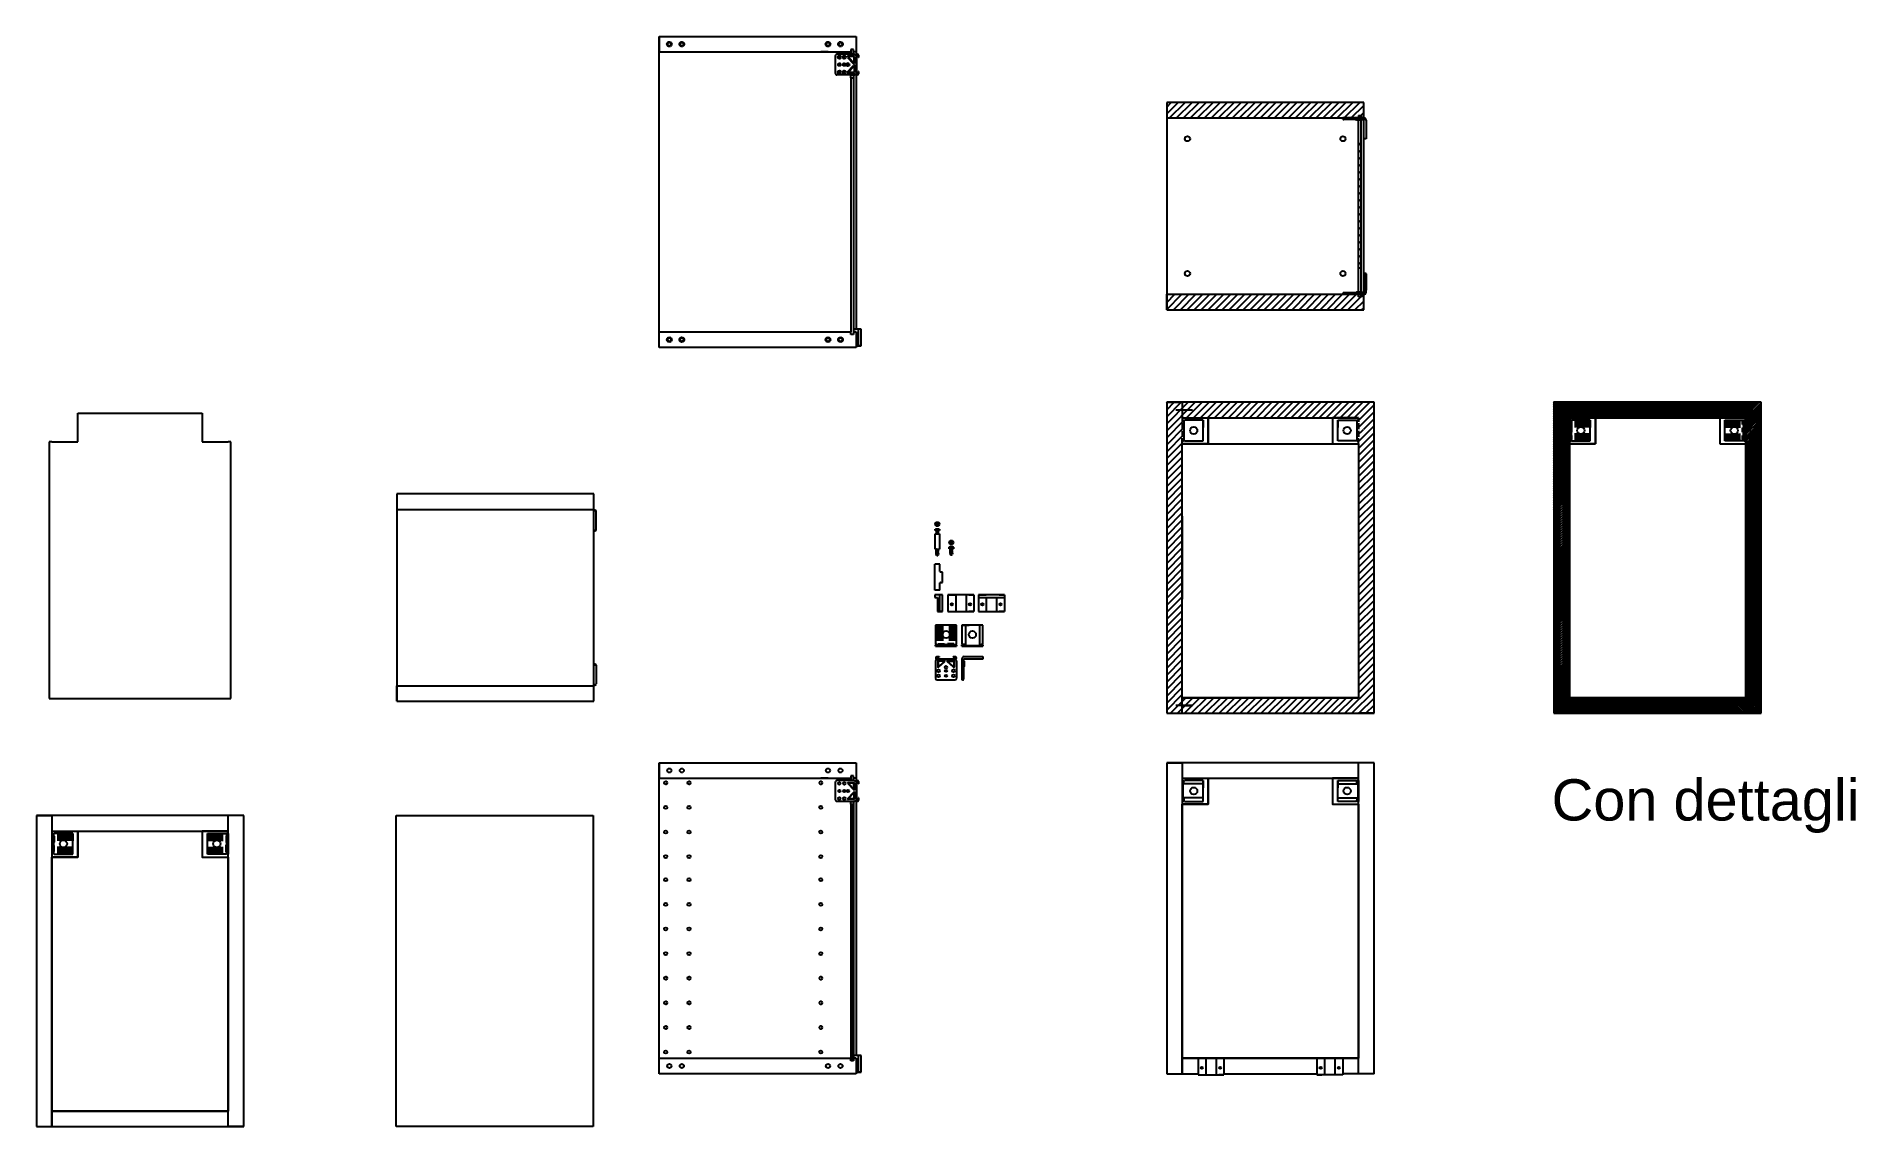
# Model space of a CAD drawing. Header units: millimetres. Extents: x 2246 to 5755, y 107 to 2210.
import ezdxf

# ---------------------------------------------------------------- set-up
doc = ezdxf.new("R2010")
doc.units = ezdxf.units.MM
doc.layers.add('IF-DETL', color=4, linetype='Continuous', lineweight=35)
doc.layers.add('IF-FURN', color=7, linetype='Continuous')
doc.styles.get("Standard").update_dxf_attribs({"font": 'arial.ttf'})

msp = doc.modelspace()

# ---------------------------------------------------------------- texts
at = {"layer": 'IF-FURN', "insert": (5169, 777.2), "char_height": 79.667, "attachment_point": 1}
msp.add_mtext_dynamic_manual_height_columns('Con dettagli', width=1414.315, gutter_width=12.5, heights=[0], dxfattribs=at)

# ---------------------------------------------------------------- hatches: boundary and pattern name
at = {"layer": 'IF-FURN'}
h = msp.add_hatch(dxfattribs=at)
h.set_pattern_fill('ANSI31', color=256, scale=3)
h.set_pattern_definition([(45, (979.264, 755.095), (-6.735192, 6.735192), [])])
h.paths.add_polyline_path([(4806.5, 1682.8), (4806.5, 1712.8), (4801.5, 1712.8), (4801.5, 1707.8), (4796.5, 1707.8), (4796.5, 1712.8), (4426.5, 1712.8), (4426.5, 1682.8)])
h.paths.add_polyline_path([(4796.5, 2052.8), (4796.5, 2057.8), (4801.5, 2057.8), (4801.5, 2052.8), (4806.5, 2052.8), (4806.5, 2082.8), (4426.5, 2082.8), (4426.5, 2052.8)])
h.paths.add_polyline_path([(4801.5, 2002.8), (4796.5, 2002.8), (4796.5, 1762.8), (4801.5, 1762.8)])
h = msp.add_hatch(dxfattribs=at)
h.set_pattern_fill('ANSI31', color=256, scale=3)
h.paths.add_polyline_path([(4456.5, 1424.4), (4456.6, 1431.4), (4456.6, 1434.9), (4449.1, 1434.9), (4446.3, 1434.9), (4446.3, 1435.5), (4447.3, 1434.9), (4449.1, 1434.9), (4456.6, 1434.9), (4456.6, 1429.9), (4458.6, 1429.9, 0.414214), (4459.6, 1431.9), (4459.6, 1467.9), (4459.6, 1468.9, 0.414214), (4457.6, 1469.9), (4456.6, 1469.9), (4456.5, 1466.9), (4455.6, 1466.9), (4447.3, 1466.9), (4446.3, 1466.4), (4446.3, 1464.5), (4447.3, 1463.9), (4449.1, 1463.9), (4456.5, 1463.9), (4456.6, 1452.4), (4446.3, 1452.4), (4446.3, 1451.9), (4447.3, 1452.4), (4456.6, 1452.4), (4456.5, 1463.9), (4449.1, 1463.9), (4446.3, 1464), (4446.3, 1466.4), (4447.3, 1466.9), (4456.5, 1466.9), (4456.6, 1469.9), (4456.5, 1474.4), (4456.5, 1504.4), (4426.5, 1504.4), (4426.5, 904.4), (4456.3, 904.4), (4456.5, 904.6), (4456.5, 934.4)])
h.paths.add_polyline_path([(4826.5, 1504.4), (4456.5, 1504.4), (4456.5, 1474.4), (4506.5, 1474.4), (4746.5, 1474.4), (4796.5, 1474.4), (4796.5, 1469.9), (4796.5, 1466.9), (4797.5, 1466.9), (4806.8, 1466.9), (4806.8, 1464.5), (4805.8, 1463.9), (4804, 1463.9), (4796.5, 1463.9), (4796.5, 1452.4), (4806.8, 1452.4), (4806.8, 1451.9), (4805.8, 1452.4), (4796.5, 1452.4), (4796.5, 1463.9), (4804, 1463.9), (4805.8, 1463.9), (4806.8, 1464.5), (4806.8, 1466.4), (4805.8, 1466.9), (4797.5, 1466.9), (4796.5, 1466.9), (4796.5, 1469.9), (4795.5, 1469.9), (4794.5, 1469.9, 0.414214), (4793.5, 1467.9), (4793.5, 1465.9), (4793.5, 1431.9), (4793.5, 1430.9, 0.414214), (4795.5, 1429.9), (4796.5, 1429.9), (4796.5, 1434.9), (4804, 1434.9), (4806.8, 1434.9), (4806.8, 1435.5), (4805.8, 1434.9), (4804, 1434.9), (4796.5, 1434.9), (4796.5, 1429.9), (4796.5, 1429.9), (4796.5, 1424.4), (4796.5, 934.4), (4456.5, 934.4), (4456.5, 904.4), (4826.5, 904.4)])
h = msp.add_hatch(dxfattribs=at)
h.set_pattern_fill('ANSI31', color=256)
h.set_pattern_definition([(45, (-13.0707, 56.651), (-2.245064, 2.245064), [])])
h.paths.add_polyline_path([(3822.3, 729.1), (3818.3, 729.1), (3817.3, 729.1), (3817.3, 234.1), (3822.3, 234.1), (3822.3, 239.1)])

# ---------------------------------------------------------------- linework, layer by layer
at = {"layer": 'IF-DETL'}
for p, q in [((3811.7, 2170.3), (3823, 2158.2)), ((3811.7, 2141.3), (3823, 2153.4)), ((3823.3, 2171.8), (3812.3, 2171.8)), ((3824.3, 2158.9), (3824.3, 2170.8)), ((3824.3, 2152.8), (3824.3, 2140.8)), ((3824.3, 2152.8), (3824.3, 2140.8)), ((3823.3, 2139.8), (3812.3, 2139.8)), ((3823.3, 2139.8), (3812.3, 2139.8)), ((5194.1, 1467.1), (5193.1, 1466.4)), ((5193.1, 1466.4), (5194.1, 1466.9)), ((5193.1, 1466.4), (5193.1, 1464.5)), ((5193.1, 1464.5), (5194.1, 1463.9)), ((5194.1, 1452.6), (5193.1, 1451.9)), ((5193.1, 1451.9), (5194.1, 1452.4)), ((5193.1, 1451.9), (5193.1, 1450)), ((5193.1, 1450), (5194.1, 1449.4)), ((5194.1, 1463.9), (5194.1, 1466.9)), ((5194.1, 1466.9), (5194.1, 1466.4)), ((5194.1, 1463.9), (5194.1, 1464.8)), ((5195.9, 1463.9), (5194.1, 1463.9)), ((5194.1, 1449.4), (5194.1, 1452.4)), ((5194.1, 1452.4), (5194.1, 1451.9)), ((5194.1, 1449.4), (5194.1, 1450.3)), ((5195.9, 1449.4), (5194.1, 1449.4)), ((5195.1, 1466.9), (5194.4, 1466.9)), ((5195.1, 1452.4), (5194.4, 1452.4)), ((5196.1, 1466.9), (5195.4, 1466.9)), ((5196.1, 1452.4), (5195.4, 1452.4)), ((5197.1, 1466.9), (5196.4, 1466.9)), ((5197.1, 1452.4), (5196.4, 1452.4)), ((5198.1, 1466.9), (5197.4, 1466.9)), ((5198.1, 1452.4), (5197.4, 1452.4)), ((5198.1, 1466.9), (5197.6, 1466.9)), ((5198.1, 1452.4), (5197.6, 1452.4)), ((5199.1, 1466.9), (5198.4, 1466.9)), ((5199.1, 1452.4), (5198.4, 1452.4)), ((5200.1, 1466.9), (5199.4, 1466.9)), ((5200.1, 1452.4), (5199.4, 1452.4)), ((5201.1, 1466.9), (5200.4, 1466.9)), ((5201.1, 1452.4), (5200.4, 1452.4)), ((5202.1, 1466.9), (5201.4, 1466.9)), ((5202.1, 1452.4), (5201.4, 1452.4)), ((5202.1, 1466.9), (5201.6, 1466.9)), ((5202.1, 1452.4), (5201.6, 1452.4)), ((5204.4, 1466.9), (5202.4, 1466.9)), ((5204.4, 1452.4), (5202.4, 1452.4)), ((5194.1, 1438), (5193.1, 1437.4)), ((5193.1, 1437.4), (5194.1, 1437.9)), ((5193.1, 1437.4), (5193.1, 1435.5)), ((5193.1, 1435.5), (5194.1, 1434.9)), ((5194.1, 1434.9), (5194.1, 1437.9)), ((5194.1, 1437.9), (5194.1, 1437.4)), ((5194.1, 1434.9), (5194.1, 1435.8)), ((5195.9, 1434.9), (5194.1, 1434.9)), ((5195.1, 1437.9), (5194.4, 1437.9)), ((5196.1, 1437.9), (5195.4, 1437.9)), ((5197.1, 1437.9), (5196.4, 1437.9)), ((5198.1, 1437.9), (5197.4, 1437.9)), ((5198.1, 1437.9), (5197.6, 1437.9)), ((5199.1, 1437.9), (5198.4, 1437.9)), ((5200.1, 1437.9), (5199.4, 1437.9)), ((5201.1, 1437.9), (5200.4, 1437.9)), ((5202.1, 1437.9), (5201.4, 1437.9)), ((5202.1, 1437.9), (5201.6, 1437.9)), ((5204.4, 1437.9), (5202.4, 1437.9)), ((3982.4, 1210.6), (3983, 1209.6)), ((3982.5, 1220.9), (3982.5, 1218.9)), ((3982.5, 1218.6), (3982.5, 1217.9)), ((3982.5, 1218.6), (3982.5, 1218.1)), ((3982.5, 1217.6), (3982.5, 1216.9)), ((3982.5, 1216.6), (3982.5, 1215.9)), ((3982.5, 1215.6), (3982.5, 1214.9)), ((3982.5, 1214.6), (3982.5, 1213.9)), ((3982.5, 1214.6), (3982.5, 1214.1)), ((3982.5, 1213.6), (3982.5, 1212.9)), ((3982.5, 1212.6), (3982.5, 1211.9)), ((3982.5, 1211.6), (3982.5, 1210.9)), ((3985.5, 1210.6), (3982.5, 1210.6)), ((3982.5, 1210.6), (3983, 1210.6)), ((3983, 1209.6), (3982.5, 1210.6)), ((3983, 1209.6), (3985, 1209.6)), ((3985.5, 1210.6), (3984.6, 1210.6)), ((3985, 1209.6), (3985.5, 1210.6)), ((3985.5, 1212.4), (3985.5, 1210.6)), ((4009.6, 1211.5), (4010.2, 1210.5)), ((4009.7, 1221.9), (4009.7, 1219.9)), ((4009.7, 1219.5), (4009.7, 1218.9)), ((4009.7, 1219.5), (4009.7, 1219)), ((4009.7, 1218.5), (4009.7, 1217.9)), ((4009.7, 1217.5), (4009.7, 1216.9)), ((4009.7, 1216.5), (4009.7, 1215.9)), ((4009.7, 1215.5), (4009.7, 1214.9)), ((4009.7, 1215.5), (4009.7, 1215)), ((4009.7, 1214.5), (4009.7, 1213.9)), ((4009.7, 1213.5), (4009.7, 1212.9)), ((4009.7, 1212.5), (4009.7, 1211.9)), ((4012.7, 1211.5), (4009.7, 1211.5)), ((4009.7, 1211.5), (4010.2, 1211.5)), ((4010.2, 1210.5), (4009.7, 1211.5)), ((4010.2, 1210.5), (4012.1, 1210.5)), ((4012.7, 1211.5), (4011.8, 1211.5)), ((4012.1, 1210.5), (4012.7, 1211.5)), ((4012.7, 1213.3), (4012.7, 1211.5))]:
    msp.add_line(p, q, dxfattribs=at)
at = {"layer": 'IF-DETL', "linetype": 'Continuous'}
for p, q in [((5173.4, 1503.2), (5174.5, 1504.4)), ((5173.4, 1498.7), (5179, 1504.4)), ((5173.4, 1494.2), (5183.5, 1504.4)), ((5173.4, 1489.7), (5188, 1504.4)), ((5173.4, 1485.2), (5192.5, 1504.4)), ((5173.4, 1480.7), (5197, 1504.4)), ((5173.4, 1476.3), (5201.5, 1504.4)), ((5173.4, 1471.8), (5203.4, 1501.8)), ((5173.4, 1467.3), (5203.4, 1497.3)), ((5173.4, 1462.8), (5203.4, 1492.8)), ((5173.4, 1458.3), (5203.4, 1488.3)), ((5173.4, 1453.8), (5203.4, 1483.8)), ((5173.4, 1449.3), (5203.4, 1479.3)), ((5195.9, 1467.4), (5203.4, 1474.8)), ((5203.4, 1501.8), (5205.9, 1504.4)), ((5203.4, 1497.3), (5210.4, 1504.4)), ((5203.4, 1492.8), (5214.9, 1504.4)), ((5203.4, 1488.3), (5219.4, 1504.4)), ((5203.4, 1483.8), (5223.9, 1504.4)), ((5203.4, 1479.3), (5228.4, 1504.4)), ((5203.4, 1474.8), (5232.9, 1504.4)), ((5207.4, 1474.4), (5237.4, 1504.4)), ((5211.9, 1474.4), (5241.9, 1504.4)), ((5216.4, 1474.4), (5246.4, 1504.4)), ((5220.8, 1474.4), (5250.8, 1504.4)), ((5225.3, 1474.4), (5255.3, 1504.4)), ((5229.8, 1474.4), (5259.8, 1504.4)), ((5234.3, 1474.4), (5264.3, 1504.4)), ((5238.8, 1474.4), (5268.8, 1504.4)), ((5243.3, 1474.4), (5273.3, 1504.4)), ((5247.8, 1474.4), (5277.8, 1504.4)), ((5252.3, 1474.4), (5282.3, 1504.4)), ((5256.8, 1474.4), (5286.8, 1504.4)), ((5261.3, 1474.4), (5291.3, 1504.4)), ((5265.7, 1474.4), (5295.7, 1504.4)), ((5270.2, 1474.4), (5300.2, 1504.4)), ((5274.7, 1474.4), (5304.7, 1504.4)), ((5279.2, 1474.4), (5309.2, 1504.4)), ((5283.7, 1474.4), (5313.7, 1504.4)), ((5288.2, 1474.4), (5318.2, 1504.4)), ((5292.7, 1474.4), (5322.7, 1504.4)), ((5297.2, 1474.4), (5327.2, 1504.4)), ((5301.7, 1474.4), (5331.7, 1504.4)), ((5306.2, 1474.4), (5336.2, 1504.4)), ((5310.6, 1474.4), (5340.6, 1504.4)), ((5315.1, 1474.4), (5345.1, 1504.4)), ((5319.6, 1474.4), (5349.6, 1504.4)), ((5324.1, 1474.4), (5354.1, 1504.4)), ((5328.6, 1474.4), (5358.6, 1504.4)), ((5333.1, 1474.4), (5363.1, 1504.4)), ((5337.6, 1474.4), (5367.6, 1504.4)), ((5342.1, 1474.4), (5372.1, 1504.4)), ((5346.6, 1474.4), (5376.6, 1504.4)), ((5351.1, 1474.4), (5381.1, 1504.4)), ((5355.5, 1474.4), (5385.5, 1504.4)), ((5360, 1474.4), (5390, 1504.4)), ((5364.5, 1474.4), (5394.5, 1504.4)), ((5369, 1474.4), (5399, 1504.4)), ((5373.5, 1474.4), (5403.5, 1504.4)), ((5378, 1474.4), (5408, 1504.4)), ((5382.5, 1474.4), (5412.5, 1504.4)), ((5173.4, 1444.8), (5194.3, 1465.8)), ((5173.4, 1440.3), (5197.9, 1464.9)), ((5173.4, 1435.8), (5202.1, 1464.6)), ((5173.4, 1431.4), (5194.1, 1452.1)), ((5173.4, 1426.9), (5195.9, 1449.4)), ((5173.4, 1422.4), (5200.2, 1449.2)), ((5173.4, 1417.9), (5203.4, 1447.9)), ((5194.4, 1452.4), (5203.4, 1461.4)), ((5194.6, 1466.1), (5195.7, 1467.1)), ((5196.1, 1449.6), (5197.5, 1451)), ((5197.7, 1451.2), (5198.2, 1451.7)), ((5198.1, 1465.1), (5198.5, 1465.5)), ((5198.4, 1438.4), (5203.4, 1443.4)), ((5198.5, 1452), (5199.1, 1452.6)), ((5198.7, 1465.7), (5200.2, 1467.1)), ((5199.4, 1452.9), (5203.4, 1456.9)), ((5200.4, 1467.4), (5203.4, 1470.3)), ((5200.4, 1449.4), (5201.7, 1450.7)), ((5202.4, 1437.9), (5203.4, 1438.9)), ((5173.4, 1413.4), (5195.3, 1435.3)), ((5173.4, 1408.9), (5199.2, 1434.7)), ((5173.4, 1404.4), (5203.4, 1434.4)), ((5173.4, 1399.9), (5203.4, 1429.9)), ((5173.4, 1395.4), (5203.4, 1425.4)), ((5173.4, 1390.9), (5203.4, 1420.9)), ((5173.4, 1386.5), (5203.4, 1416.5)), ((5173.4, 1382), (5203.4, 1412)), ((5173.4, 1377.5), (5203.4, 1407.5)), ((5195.5, 1435.5), (5197.2, 1437.2)), ((5197.5, 1437.5), (5197.9, 1437.9)), ((5197.9, 1437.9), (5198, 1438.1)), ((5199.4, 1434.9), (5199.6, 1435.1)), ((5199.8, 1435.3), (5201.3, 1436.9)), ((5173.4, 1373), (5203.4, 1403)), ((5173.4, 1368.5), (5203.4, 1398.5)), ((5173.4, 1364), (5203.4, 1394)), ((5173.4, 1359.5), (5203.4, 1389.5)), ((5173.4, 1355), (5203.4, 1385)), ((5173.4, 1350.5), (5203.4, 1380.5)), ((5173.4, 1346), (5203.4, 1376)), ((5173.4, 1341.6), (5203.4, 1371.6)), ((5173.4, 1337.1), (5203.4, 1367.1)), ((5173.4, 1332.6), (5203.4, 1362.6)), ((5173.4, 1328.1), (5203.4, 1358.1)), ((5173.4, 1323.6), (5203.4, 1353.6)), ((5173.4, 1319.1), (5203.4, 1349.1)), ((5173.4, 1314.6), (5203.4, 1344.6)), ((5173.4, 1310.1), (5203.4, 1340.1)), ((5173.4, 1305.6), (5203.4, 1335.6)), ((5173.4, 1301.1), (5203.4, 1331.1)), ((5173.4, 1296.7), (5203.4, 1326.7))]:
    msp.add_line(p, q, dxfattribs=at)
at = {"layer": 'IF-DETL'}
for centre, radius in [((3467.3, 2195.2), 4), ((3491.3, 2195.2), 4), ((3773.3, 2195.2), 4), ((3797.3, 2195.2), 4), ((3795.2, 2170.3), 2.5), ((3795.2, 2141.3), 2.5), ((3795.2, 2155.8), 2), ((3804.7, 2170.3), 2.5), ((3804.7, 2141.3), 2.5), ((3804.7, 2155.8), 2), ((3811.7, 2155.8), 2.5), ((3467.3, 1625.2), 4), ((3491.3, 1625.2), 4), ((3773.3, 1625.2), 4), ((3797.3, 1625.2), 4)]:
    msp.add_circle(centre, radius, dxfattribs=at)
for centre, radius, start, end in [((3812.3, 2170.9), 0.871, 94.4329, 221.9614), ((3812.3, 2140.7), 0.871, 138.0386, 265.5671), ((3823.5, 2158.8), 0.772, 225.3896, 7.0872), ((3823.5, 2152.9), 0.772, 352.9128, 134.6104), ((3823.3, 2170.8), 1, 0, 90), ((3823.3, 2140.8), 1, 270, 0), ((3823.3, 2140.8), 1, 270, 0), ((5194.2, 1466.9), 0.247, 19.7848, 114.3827), ((5197.9, 1467.2), 3.87, 184.0462, 246.7862), ((5194.2, 1452.3), 0.247, 19.7848, 114.3827), ((5197.9, 1452.7), 3.87, 184.0462, 246.7862), ((5198, 1467.1), 3.55, 183.1461, 244.2341), ((5198, 1452.6), 3.55, 183.1461, 244.2341), ((5195.4, 1466.7), 0.814, 98.1237, 162.9261), ((5195.4, 1452.2), 0.814, 98.1237, 162.9261), ((5198.9, 1467.2), 3.87, 184.0462, 246.7862), ((5198.9, 1452.7), 3.87, 184.0462, 246.7862), ((5195.2, 1467.3), 0.171, 357.8912, 110.5514), ((5195.2, 1452.8), 0.171, 357.8912, 110.5514), ((5199, 1467.1), 3.55, 176.8539, 244.2341), ((5199, 1452.6), 3.55, 176.8539, 244.2341), ((5196.4, 1466.7), 0.814, 98.1237, 162.9261), ((5196.4, 1452.2), 0.814, 98.1237, 162.9261), ((5199.9, 1467.2), 3.87, 184.0462, 246.7862), ((5199.9, 1452.7), 3.87, 184.0462, 246.7862), ((5196.2, 1467.3), 0.171, 357.8912, 110.5514), ((5196.2, 1452.8), 0.171, 357.8912, 110.5514), ((5200, 1467.1), 3.55, 176.8539, 244.2341), ((5196.5, 1464.1), 0.446, 264.2849, 338.8715), ((5200, 1452.6), 3.55, 176.8539, 244.2341), ((5196.5, 1449.6), 0.446, 264.2849, 338.8715), ((5197.4, 1466.7), 0.814, 98.1237, 162.9261), ((5197.4, 1452.2), 0.814, 98.1237, 162.9261), ((5200.9, 1467.2), 3.87, 184.0462, 246.7862), ((5200.9, 1452.7), 3.87, 184.0462, 246.7862), ((5197.2, 1467.3), 0.171, 357.8912, 110.5514), ((5197.2, 1452.8), 0.171, 357.8912, 110.5514), ((5201, 1467.1), 3.55, 176.8539, 244.2341), ((5197.5, 1464.1), 0.446, 264.2849, 338.8715), ((5201, 1452.6), 3.55, 176.8539, 244.2341), ((5197.5, 1449.6), 0.446, 264.2849, 338.8715), ((5198.4, 1466.7), 0.814, 98.1237, 162.9261), ((5198.4, 1452.2), 0.814, 98.1237, 162.9261), ((5201.9, 1467.2), 3.87, 184.0462, 246.7862), ((5201.9, 1452.7), 3.87, 184.0462, 246.7862), ((5198.2, 1467.3), 0.171, 357.8912, 110.5514), ((5198.2, 1452.8), 0.171, 357.8912, 110.5514), ((5202, 1467.1), 3.55, 176.8539, 244.2341), ((5198.5, 1464.1), 0.446, 264.2849, 338.8715), ((5202, 1452.6), 3.55, 176.8539, 244.2341), ((5198.5, 1449.6), 0.446, 264.2849, 338.8715), ((5199.4, 1466.7), 0.814, 98.1237, 162.9261), ((5199.4, 1452.2), 0.814, 98.1237, 162.9261), ((5202.9, 1467.2), 3.87, 184.0462, 246.7862), ((5202.9, 1452.7), 3.87, 184.0462, 246.7862), ((5199.2, 1467.3), 0.171, 357.8912, 110.5514), ((5199.2, 1452.8), 0.171, 357.8912, 110.5514), ((5203, 1467.1), 3.55, 176.8539, 244.2341), ((5199.5, 1464.1), 0.446, 264.2849, 338.8715), ((5203, 1452.6), 3.55, 176.8539, 244.2341), ((5199.5, 1449.6), 0.446, 264.2849, 338.8715), ((5200.4, 1466.7), 0.814, 98.1237, 162.9261), ((5200.4, 1452.2), 0.814, 98.1237, 162.9261), ((5203.9, 1467.2), 3.87, 184.0462, 246.7862), ((5203.9, 1452.7), 3.87, 184.0462, 246.7862), ((5200.2, 1467.3), 0.171, 357.8912, 110.5514), ((5200.2, 1452.8), 0.171, 357.8912, 110.5514), ((5204, 1467.1), 3.55, 176.8539, 244.2341), ((5200.5, 1464.1), 0.446, 264.2849, 338.8715), ((5204, 1452.6), 3.55, 176.8539, 244.2341), ((5200.5, 1449.6), 0.446, 264.2849, 338.8715), ((5201.4, 1466.7), 0.814, 98.1237, 162.9261), ((5201.4, 1452.2), 0.814, 98.1237, 162.9261), ((5204.9, 1467.2), 3.87, 184.0462, 246.7862), ((5204.9, 1452.7), 3.87, 184.0462, 246.7862), ((5201.2, 1467.3), 0.171, 357.8912, 110.5514), ((5201.2, 1452.8), 0.171, 357.8912, 110.5514), ((5205, 1467.1), 3.55, 176.8539, 244.2341), ((5201.5, 1464.1), 0.446, 264.2849, 338.8715), ((5205, 1452.6), 3.55, 176.8539, 244.2341), ((5201.5, 1449.6), 0.446, 264.2849, 338.8715), ((5202.4, 1466.7), 0.814, 98.1237, 162.9261), ((5202.4, 1452.2), 0.814, 98.1237, 162.9261), ((5205.9, 1467.2), 3.87, 184.0462, 246.7862), ((5205.9, 1452.7), 3.87, 184.0462, 246.7862), ((5202.2, 1467.3), 0.171, 357.8912, 110.5514), ((5202.2, 1452.8), 0.171, 357.8912, 110.5514), ((5206, 1467.1), 3.55, 176.8539, 244.2341), ((5202.5, 1464.1), 0.446, 264.2849, 338.8715), ((5206, 1452.6), 3.55, 176.8539, 244.2341), ((5202.5, 1449.6), 0.446, 264.2849, 338.8715), ((5203.5, 1464.1), 0.446, 264.2849, 338.8715), ((5203.5, 1449.6), 0.446, 264.2849, 338.8715), ((5194.2, 1437.8), 0.247, 19.7848, 114.3827), ((5197.9, 1438.2), 3.87, 184.0462, 246.7862), ((5198, 1438.1), 3.55, 183.1461, 244.2341), ((5195.4, 1437.7), 0.814, 98.1237, 162.9261), ((5198.9, 1438.2), 3.87, 184.0462, 246.7862), ((5195.2, 1438.3), 0.171, 357.8912, 110.5514), ((5199, 1438.1), 3.55, 176.8539, 244.2341), ((5196.4, 1437.7), 0.814, 98.1237, 162.9261), ((5199.9, 1438.2), 3.87, 184.0462, 246.7862), ((5196.2, 1438.3), 0.171, 357.8912, 110.5514), ((5200, 1438.1), 3.55, 176.8539, 244.2341), ((5196.5, 1435.1), 0.446, 264.2849, 338.8715), ((5197.4, 1437.7), 0.814, 98.1237, 162.9261), ((5200.9, 1438.2), 3.87, 184.0462, 246.7862), ((5197.2, 1438.3), 0.171, 357.8912, 110.5514), ((5201, 1438.1), 3.55, 176.8539, 244.2341), ((5197.5, 1435.1), 0.446, 264.2849, 338.8715), ((5198.4, 1437.7), 0.814, 98.1237, 162.9261), ((5201.9, 1438.2), 3.87, 184.0462, 246.7862), ((5198.2, 1438.3), 0.171, 357.8912, 110.5514), ((5202, 1438.1), 3.55, 176.8539, 244.2341), ((5198.5, 1435.1), 0.446, 264.2849, 338.8715), ((5199.4, 1437.7), 0.814, 98.1237, 162.9261), ((5202.9, 1438.2), 3.87, 184.0462, 246.7862), ((5199.2, 1438.3), 0.171, 357.8912, 110.5514), ((5203, 1438.1), 3.55, 176.8539, 244.2341), ((5199.5, 1435.1), 0.446, 264.2849, 338.8715), ((5200.4, 1437.7), 0.814, 98.1237, 162.9261), ((5203.9, 1438.2), 3.87, 184.0462, 246.7862), ((5200.2, 1438.3), 0.171, 357.8912, 110.5514), ((5204, 1438.1), 3.55, 176.8539, 244.2341), ((5200.5, 1435.1), 0.446, 264.2849, 338.8715), ((5201.4, 1437.7), 0.814, 98.1237, 162.9261), ((5204.9, 1438.2), 3.87, 184.0462, 246.7862), ((5201.2, 1438.3), 0.171, 357.8912, 110.5514), ((5205, 1438.1), 3.55, 176.8539, 244.2341), ((5201.5, 1435.1), 0.446, 264.2849, 338.8715), ((5202.4, 1437.7), 0.814, 98.1237, 162.9261), ((5205.9, 1438.2), 3.87, 184.0462, 246.7862), ((5202.2, 1438.3), 0.171, 357.8912, 110.5514), ((5206, 1438.1), 3.55, 176.8539, 244.2341), ((5202.5, 1435.1), 0.446, 264.2849, 338.8715), ((5203.5, 1435.1), 0.446, 264.2849, 338.8715), ((3982.1, 1218.8), 0.171, 87.8912, 200.5514), ((3982.8, 1218.9), 0.814, 188.1237, 252.9261), ((3982.1, 1217.8), 0.171, 87.8912, 200.5514), ((3982.8, 1217.9), 0.814, 188.1237, 252.9261), ((3982.1, 1216.8), 0.171, 87.8912, 200.5514), ((3982.8, 1216.9), 0.814, 188.1237, 252.9261), ((3982.1, 1215.8), 0.171, 87.8912, 200.5514), ((3982.8, 1215.9), 0.814, 188.1237, 252.9261), ((3982.1, 1214.8), 0.171, 87.8912, 200.5514), ((3982.8, 1214.9), 0.814, 188.1237, 252.9261), ((3982.1, 1213.8), 0.171, 87.8912, 200.5514), ((3982.8, 1213.9), 0.814, 188.1237, 252.9261), ((3982.1, 1212.8), 0.171, 87.8912, 200.5514), ((3982.8, 1212.9), 0.814, 188.1237, 252.9261), ((3982.1, 1211.8), 0.171, 87.8912, 200.5514), ((3982.8, 1211.9), 0.814, 188.1237, 252.9261), ((3982.3, 1222.5), 3.55, 266.8539, 334.2341), ((3982.3, 1221.5), 3.55, 266.8539, 334.2341), ((3982.3, 1220.5), 3.55, 266.8539, 334.2341), ((3982.3, 1219.5), 3.55, 266.8539, 334.2341), ((3982.3, 1218.5), 3.55, 266.8539, 334.2341), ((3982.3, 1217.5), 3.55, 266.8539, 334.2341), ((3982.3, 1216.5), 3.55, 266.8539, 334.2341), ((3982.3, 1215.5), 3.55, 266.8539, 334.2341), ((3982.6, 1210.7), 0.247, 109.7848, 204.3827), ((3982.2, 1222.5), 3.87, 274.0462, 336.7862), ((3982.2, 1221.5), 3.87, 274.0462, 336.7862), ((3982.2, 1220.5), 3.87, 274.0462, 336.7862), ((3982.2, 1219.5), 3.87, 274.0462, 336.7862), ((3982.2, 1218.5), 3.87, 274.0462, 336.7862), ((3982.2, 1217.5), 3.87, 274.0462, 336.7862), ((3982.2, 1216.5), 3.87, 274.0462, 336.7862), ((3982.2, 1215.5), 3.87, 274.0462, 336.7862), ((3982.3, 1214.5), 3.55, 273.1461, 334.2341), ((3982.2, 1214.5), 3.87, 274.0462, 336.7862), ((3985.4, 1220), 0.446, 354.2849, 68.8715), ((3985.4, 1219), 0.446, 354.2849, 68.8715), ((3985.4, 1218), 0.446, 354.2849, 68.8715), ((3985.4, 1217), 0.446, 354.2849, 68.8715), ((3985.4, 1216), 0.446, 354.2849, 68.8715), ((3985.4, 1215), 0.446, 354.2849, 68.8715), ((3985.4, 1214), 0.446, 354.2849, 68.8715), ((3985.4, 1213), 0.446, 354.2849, 68.8715), ((4009.3, 1219.7), 0.171, 87.8912, 200.5514), ((4009.9, 1219.8), 0.814, 188.1237, 252.9261), ((4009.3, 1218.7), 0.171, 87.8912, 200.5514), ((4009.9, 1218.8), 0.814, 188.1237, 252.9261), ((4009.3, 1217.7), 0.171, 87.8912, 200.5514), ((4009.9, 1217.8), 0.814, 188.1237, 252.9261), ((4009.3, 1216.7), 0.171, 87.8912, 200.5514), ((4009.9, 1216.8), 0.814, 188.1237, 252.9261), ((4009.3, 1215.7), 0.171, 87.8912, 200.5514), ((4009.9, 1215.8), 0.814, 188.1237, 252.9261), ((4009.3, 1214.7), 0.171, 87.8912, 200.5514), ((4009.9, 1214.8), 0.814, 188.1237, 252.9261), ((4009.3, 1213.7), 0.171, 87.8912, 200.5514), ((4009.9, 1213.8), 0.814, 188.1237, 252.9261), ((4009.3, 1212.7), 0.171, 87.8912, 200.5514), ((4009.9, 1212.8), 0.814, 188.1237, 252.9261), ((4009.5, 1223.4), 3.55, 266.8539, 334.2341), ((4009.5, 1222.4), 3.55, 266.8539, 334.2341), ((4009.5, 1221.4), 3.55, 266.8539, 334.2341), ((4009.5, 1220.4), 3.55, 266.8539, 334.2341), ((4009.5, 1219.4), 3.55, 266.8539, 334.2341), ((4009.5, 1218.4), 3.55, 266.8539, 334.2341), ((4009.5, 1217.4), 3.55, 266.8539, 334.2341), ((4009.5, 1216.4), 3.55, 266.8539, 334.2341), ((4009.8, 1211.6), 0.247, 109.7848, 204.3827), ((4009.4, 1223.4), 3.87, 274.0462, 336.7862), ((4009.4, 1222.4), 3.87, 274.0462, 336.7862), ((4009.4, 1221.4), 3.87, 274.0462, 336.7862), ((4009.4, 1220.4), 3.87, 274.0462, 336.7862), ((4009.4, 1219.4), 3.87, 274.0462, 336.7862), ((4009.4, 1218.4), 3.87, 274.0462, 336.7862), ((4009.4, 1217.4), 3.87, 274.0462, 336.7862), ((4009.4, 1216.4), 3.87, 274.0462, 336.7862), ((4009.5, 1215.4), 3.55, 273.1461, 334.2341), ((4009.4, 1215.4), 3.87, 274.0462, 336.7862), ((4012.5, 1220.9), 0.446, 354.2849, 68.8715), ((4012.5, 1219.9), 0.446, 354.2849, 68.8715), ((4012.5, 1218.9), 0.446, 354.2849, 68.8715), ((4012.5, 1217.9), 0.446, 354.2849, 68.8715), ((4012.5, 1216.9), 0.446, 354.2849, 68.8715), ((4012.5, 1215.9), 0.446, 354.2849, 68.8715), ((4012.5, 1214.9), 0.446, 354.2849, 68.8715), ((4012.5, 1213.9), 0.446, 354.2849, 68.8715)]:
    msp.add_arc(centre, radius, start, end, dxfattribs=at)
at = {"layer": 'IF-FURN'}
for p, q in [((3447.3, 1610.2), (3447.3, 2210.2)), ((3447.3, 2210.2), (3827.3, 2210.2)), ((3447.3, 2210.2), (3447.3, 2180.2)), ((3447.3, 2180.2), (3817.3, 2180.2)), ((3763.3, 2180.2), (3759.3, 2180.2)), ((3772.3, 2180.2), (3763.3, 2180.2)), ((3773.3, 2180.2), (3772.3, 2180.2)), ((3824.3, 2175.8), (3790.3, 2175.8)), ((3822.3, 2185.2), (3817.3, 2185.2)), ((3817.3, 2185.2), (3817.3, 2175.8)), ((3822.3, 2185.2), (3817.3, 2185.2)), ((3817.3, 2185.2), (3817.3, 2180.2)), ((3822.3, 2175.8), (3822.3, 2185.2)), ((3822.3, 2180.2), (3822.3, 2185.2)), ((3827.3, 2180.2), (3822.3, 2180.2)), ((3827.3, 2210.2), (3827.3, 1645.2)), ((3787.3, 2172.6), (3787.3, 2139.1)), ((3827.3, 2173.8), (3827.3, 2137.8)), ((3828.3, 2173.8), (3828.3, 2137.8)), ((3831.3, 2169.3), (3831.3, 2173.8)), ((3832.3, 2169.3), (3831.3, 2169.3)), ((3832.3, 2142.3), (3831.3, 2142.3)), ((3831.3, 2142.3), (3831.3, 2137.8)), ((3832.3, 2173.8), (3832.3, 2169.3)), ((3832.3, 2142.3), (3832.3, 2137.8)), ((3824.3, 2135.8), (3790.3, 2135.8)), ((3817.3, 2130.2), (3817.3, 2135.8)), ((3817.3, 2135.8), (3822.3, 2135.8)), ((3817.3, 2130.2), (3818.3, 2130.2)), ((3817.3, 2130.2), (3817.3, 1640.2)), ((3818.3, 2130.2), (3822.3, 2130.2)), ((3822.3, 2135.8), (3822.3, 2130.2)), ((3822.3, 2130.2), (3822.3, 1635.2)), ((3827.3, 2137.8), (3827.3, 2137.8)), ((4806.5, 2082.8), (4426.5, 2082.8)), ((4426.5, 2082.8), (4426.5, 1682.8)), ((4426.5, 2082.8), (4426.5, 2052.8)), ((4806.5, 1682.8), (4806.5, 2082.8)), ((4426.5, 2052.8), (4806.5, 2052.8)), ((4426.5, 2052.8), (4456.5, 2052.8)), ((4456.5, 2052.8), (4466.5, 2052.8)), ((4806.5, 2052.8), (4766.5, 2052.8)), ((4766.5, 2052.8), (4766.5, 2051.8)), ((4806.5, 2052.8), (4766.5, 2052.8)), ((4766.5, 2050.8), (4766.5, 2052.8)), ((4806.5, 2051.8), (4766.5, 2051.8)), ((4767.5, 2049.8), (4768.5, 2049.8)), ((4804.5, 2049.8), (4768.5, 2049.8)), ((4792.4, 2048.6), (4790.7, 2049.8)), ((4802.6, 2048.6), (4792.4, 2048.6)), ((4796.5, 2057.8), (4801.5, 2057.8)), ((4796.5, 2057.8), (4796.5, 2052.8)), ((4796.5, 1716.9), (4796.5, 2048.6)), ((4801.5, 2057.8), (4801.5, 2052.8)), ((4801.5, 1716.9), (4801.5, 2048.6)), ((4803.4, 2048.6), (4802.6, 2048.6)), ((4804.4, 2049.8), (4803.4, 2048.6)), ((4805.5, 2049.8), (4804.5, 2049.8)), ((4806.5, 2052.8), (4806.5, 2051.8)), ((4806.5, 2052.8), (4806.5, 2052.8)), ((4806.5, 2052.8), (4806.5, 2051.8)), ((4806.5, 2052.8), (4806.5, 2048.8)), ((4806.5, 2051.8), (4806.5, 2050.8)), ((4806.5, 2012.8), (4806.5, 2048.8)), ((4811.5, 2048.8), (4811.5, 2012.8)), ((4801.5, 2002.8), (4796.5, 2002.8)), ((4811.5, 2012.8), (4806.5, 2012.8)), ((4801.5, 1762.8), (4796.5, 1762.8)), ((4811.5, 1752.8), (4806.5, 1752.8)), ((4806.5, 1752.8), (4806.5, 1716.8)), ((4811.5, 1716.8), (4811.5, 1752.8)), ((4811.5, 1752.1), (4811.5, 1747.6)), ((4811.5, 1747.6), (4811.5, 1720.6)), ((4426.5, 1682.8), (4426.5, 1712.8)), ((4426.5, 1712.8), (4806.5, 1712.8)), ((4766.5, 1714.8), (4766.5, 1712.8)), ((4806.5, 1713.8), (4766.5, 1713.8)), ((4806.5, 1712.8), (4766.5, 1712.8)), ((4768.5, 1715.8), (4767.5, 1715.8)), ((4804.5, 1715.8), (4768.5, 1715.8)), ((4792.4, 1716.9), (4790.7, 1715.8)), ((4802.6, 1716.9), (4792.4, 1716.9)), ((4796.5, 1707.8), (4796.5, 1712.8)), ((4801.5, 1707.8), (4796.5, 1707.8)), ((4801.5, 1707.8), (4801.5, 1712.8)), ((4803.4, 1716.9), (4802.6, 1716.9)), ((4804.4, 1715.8), (4803.4, 1716.9)), ((4805.5, 1715.8), (4804.5, 1715.8)), ((4426.5, 1682.8), (4806.5, 1682.8)), ((3447.3, 1610.2), (3447.3, 1640.2)), ((3447.3, 1640.2), (3817.3, 1640.2)), ((3817.3, 1635.2), (3817.3, 1640.2)), ((3822.3, 1635.2), (3817.3, 1635.2)), ((3822.3, 1635.2), (3817.3, 1635.2)), ((3837.3, 1645.2), (3822.3, 1645.2)), ((3822.3, 1645.2), (3822.3, 1640.2)), ((3827.3, 1640.2), (3822.3, 1640.2)), ((3822.3, 1640.2), (3822.3, 1635.2)), ((3822.3, 1640.2), (3827.3, 1640.2)), ((3827.3, 1640.2), (3827.3, 1610.2)), ((3827.3, 1640.2), (3827.3, 1613.2)), ((3832.3, 1640.2), (3832.3, 1645.2)), ((3832.3, 1613.2), (3832.3, 1640.2)), ((3837.3, 1640.2), (3837.3, 1645.2)), ((3837.3, 1613.2), (3837.3, 1640.2)), ((3827.3, 1610.2), (3447.3, 1610.2)), ((3827.3, 1613.2), (3832.3, 1613.2)), ((3837.3, 1613.2), (3827.3, 1613.2)), ((3832.3, 1613.2), (3837.3, 1613.2)), ((3837.3, 1613.2), (3837.3, 1613.2)), ((2326.3, 1478.2), (2326.3, 1483.2)), ((2326.3, 1483.2), (2566.3, 1483.2)), ((2326.3, 1428.2), (2326.3, 1478.2)), ((2566.3, 1483.2), (2566.3, 1478.2)), ((2566.3, 1478.2), (2566.3, 1428.2)), ((4826.5, 1504.4), (4426.5, 1504.4)), ((4426.5, 1504.4), (4426.5, 904.4)), ((4426.5, 1504.4), (4456.5, 1504.4)), ((4476.1, 1489.4), (4444.1, 1489.4)), ((4456.5, 1504.4), (4456.5, 1474.4)), ((4456.5, 1474.4), (4796.5, 1474.4)), ((4456.5, 1474.4), (4506.5, 1474.4)), ((4456.5, 1474.4), (4456.6, 1469.9)), ((4506.5, 1474.4), (4506.5, 1424.4)), ((4506.5, 1474.4), (4746.5, 1474.4)), ((4506.5, 1424.4), (4506.5, 1474.4)), ((4506.5, 1474.4), (4746.5, 1474.4)), ((4796.5, 1474.4), (4746.5, 1474.4)), ((4746.5, 1474.4), (4746.5, 1424.4)), ((4746.5, 1474.4), (4746.5, 1424.4)), ((4796.5, 1474.4), (4796.5, 1469.9)), ((4826.5, 904.4), (4826.5, 1504.4)), ((5573.4, 1504.4), (5173.4, 1504.4)), ((5173.4, 1504.4), (5173.4, 904.4)), ((5173.4, 1504.4), (5203.4, 1504.4)), ((5203.4, 1504.4), (5203.4, 904.4)), ((5203.4, 1504.4), (5203.4, 1474.4)), ((5203.4, 1474.4), (5543.4, 1474.4)), ((5203.4, 1474.4), (5203.4, 1314.4)), ((5203.4, 1474.4), (5253.4, 1474.4)), ((5253.4, 1474.4), (5253.4, 1424.4)), ((5253.4, 1474.4), (5493.4, 1474.4)), ((5253.4, 1424.4), (5253.4, 1474.4)), ((5253.4, 1474.4), (5493.4, 1474.4)), ((5543.4, 1474.4), (5493.4, 1474.4)), ((5493.4, 1474.4), (5493.4, 1424.4)), ((5493.4, 1474.4), (5493.4, 1424.4)), ((5543.4, 904.4), (5543.4, 1504.4)), ((5573.4, 904.4), (5573.4, 1504.4)), ((4456.6, 1469.9), (4456.5, 1466.9)), ((4456.5, 1463.9), (4456.6, 1452.4)), ((4456.6, 1469.9), (4457.6, 1469.9)), ((4456.6, 1469.9), (4457.6, 1469.9)), ((4456.6, 1449.4), (4456.6, 1437.9)), ((4457.6, 1469.9), (4458.6, 1469.9)), ((4459.6, 1468.9), (4459.6, 1467.9)), ((4459.6, 1467.9), (4459.6, 1431.9)), ((4459.6, 1467.9), (4459.6, 1465.9)), ((4496.6, 1469.9), (4460.6, 1469.9)), ((4496.6, 1469.9), (4460.6, 1469.9)), ((4496.6, 1429.9), (4496.6, 1469.9)), ((4496.6, 1469.9), (4496.6, 1466.4)), ((4496.6, 1469.9), (4496.6, 1466.7)), ((4496.6, 1466.7), (4496.6, 1463.4)), ((4496.6, 1466.4), (4496.6, 1462.9)), ((4496.6, 1463.4), (4496.6, 1460.2)), ((4496.6, 1462.9), (4496.6, 1459.4)), ((4496.6, 1460.2), (4496.6, 1456.9)), ((4496.6, 1460.2), (4496.6, 1456.9)), ((4496.6, 1459.4), (4496.6, 1455.9)), ((4756.5, 1429.9), (4756.5, 1469.9)), ((4756.5, 1469.9), (4792.5, 1469.9)), ((4756.5, 1469.9), (4792.5, 1469.9)), ((4756.5, 1469.9), (4756.5, 1466.4)), ((4756.5, 1469.9), (4756.5, 1466.7)), ((4756.5, 1466.7), (4756.5, 1463.4)), ((4756.5, 1466.4), (4756.5, 1462.9)), ((4756.5, 1463.4), (4756.5, 1460.2)), ((4756.5, 1462.9), (4756.5, 1459.4)), ((4756.5, 1460.2), (4756.5, 1456.9)), ((4756.5, 1460.2), (4756.5, 1456.9)), ((4756.5, 1459.4), (4756.5, 1455.9)), ((4793.5, 1468.9), (4793.5, 1467.9)), ((4793.5, 1467.9), (4793.5, 1431.9)), ((4793.5, 1467.9), (4793.5, 1465.9)), ((4795.5, 1469.9), (4794.5, 1469.9)), ((4796.5, 1469.9), (4795.5, 1469.9)), ((4796.5, 1469.9), (4795.5, 1469.9)), ((4796.5, 1469.9), (4796.5, 1466.9)), ((4796.5, 1463.9), (4796.5, 1452.4)), ((4796.5, 1449.4), (4796.5, 1437.9)), ((5203.2, 1469.9), (5203.2, 1469.9)), ((5203.4, 1469.9), (5203.4, 1429.9)), ((5203.4, 1469.9), (5204.4, 1469.9)), ((5203.4, 1469.9), (5204.4, 1469.9)), ((5203.4, 1467.9), (5203.4, 1431.9)), ((5204.4, 1469.9), (5205.4, 1469.9)), ((5204.4, 1469.9), (5204.4, 1429.9)), ((5204.4, 1469.4), (5207.4, 1469.4)), ((5204.4, 1461.4), (5204.4, 1469.4)), ((5204.4, 1469.4), (5204.4, 1467.4)), ((5204.4, 1467.4), (5204.4, 1466.9)), ((5204.4, 1461.4), (5204.4, 1463.9)), ((5207.4, 1461.4), (5204.4, 1461.4)), ((5204.4, 1454.9), (5207.4, 1454.9)), ((5204.4, 1446.9), (5204.4, 1454.9)), ((5204.4, 1454.9), (5204.4, 1452.9)), ((5204.4, 1452.9), (5204.4, 1452.4)), ((5204.4, 1446.9), (5204.4, 1449.4)), ((5207.4, 1446.9), (5204.4, 1446.9)), ((5204.4, 1440.4), (5207.4, 1440.4)), ((5204.4, 1432.4), (5204.4, 1440.4)), ((5204.4, 1440.4), (5204.4, 1438.4)), ((5206.4, 1454.9), (5206.4, 1461.4)), ((5206.4, 1446.9), (5206.4, 1440.4)), ((5243.4, 1469.9), (5207.4, 1469.9)), ((5243.4, 1469.9), (5207.4, 1469.9)), ((5207.4, 1469.4), (5207.4, 1461.4)), ((5207.4, 1454.9), (5207.4, 1446.9)), ((5207.4, 1440.4), (5207.4, 1432.4)), ((5207.6, 1461.8), (5207.6, 1454.6)), ((5207.6, 1440.1), (5207.6, 1447.3)), ((5243.4, 1466.7), (5213.4, 1466.7)), ((5243.4, 1463.4), (5213.4, 1463.4)), ((5243.4, 1460.2), (5213.4, 1460.2)), ((5243.4, 1456.9), (5213.4, 1456.9)), ((5243.4, 1442.9), (5213.4, 1442.9)), ((5243.4, 1439.7), (5213.4, 1439.7)), ((5243.4, 1429.9), (5243.4, 1469.9)), ((5243.4, 1469.9), (5243.4, 1466.4)), ((5243.4, 1469.9), (5243.4, 1466.7)), ((5243.4, 1466.7), (5243.4, 1463.4)), ((5243.4, 1466.4), (5243.4, 1462.9)), ((5243.4, 1463.4), (5243.4, 1460.2)), ((5243.4, 1462.9), (5243.4, 1459.4)), ((5243.4, 1460.2), (5243.4, 1456.9)), ((5243.4, 1460.2), (5243.4, 1456.9)), ((5243.4, 1459.4), (5243.4, 1455.9)), ((5503.3, 1429.9), (5503.3, 1469.9)), ((5503.3, 1469.9), (5539.3, 1469.9)), ((5503.3, 1469.9), (5539.3, 1469.9)), ((5503.3, 1469.9), (5503.3, 1466.4)), ((5503.3, 1469.9), (5503.3, 1466.7)), ((5503.3, 1466.7), (5533.3, 1466.7)), ((5503.3, 1466.7), (5503.3, 1463.4)), ((5503.3, 1466.4), (5503.3, 1462.9)), ((5503.3, 1463.4), (5533.3, 1463.4)), ((5503.3, 1463.4), (5503.3, 1460.2)), ((5503.3, 1462.9), (5503.3, 1459.4)), ((5503.3, 1460.2), (5533.3, 1460.2)), ((5503.3, 1460.2), (5503.3, 1456.9)), ((5503.3, 1460.2), (5503.3, 1456.9)), ((5503.3, 1459.4), (5503.3, 1455.9)), ((5503.3, 1456.9), (5533.3, 1456.9)), ((5503.3, 1442.9), (5533.3, 1442.9)), ((5503.3, 1439.7), (5533.3, 1439.7)), ((5540.3, 1469.4), (5537.3, 1469.4)), ((5537.3, 1469.4), (5537.3, 1461.4)), ((5537.3, 1461.4), (5540.3, 1461.4)), ((5540.3, 1454.9), (5537.3, 1454.9)), ((5537.3, 1454.9), (5537.3, 1446.9)), ((5537.3, 1446.9), (5540.3, 1446.9)), ((5540.3, 1440.4), (5537.3, 1440.4)), ((5537.3, 1440.4), (5537.3, 1432.4)), ((5540.3, 1465.9), (5539.2, 1464.9)), ((5539.2, 1464.9), (5539.2, 1452.9)), ((5539.2, 1452.9), (5540.3, 1452)), ((5539.2, 1446.9), (5540.3, 1447.8)), ((5539.2, 1434.9), (5539.2, 1446.9)), ((5540.3, 1461.4), (5540.3, 1469.4)), ((5540.3, 1469.4), (5540.3, 1467.4)), ((5540.3, 1468.9), (5540.3, 1467.9)), ((5540.3, 1467.9), (5540.3, 1431.9)), ((5540.3, 1467.9), (5540.3, 1465.9)), ((5540.3, 1467.4), (5540.3, 1466.9)), ((5540.3, 1466.9), (5542.3, 1466.9)), ((5540.3, 1461.4), (5540.3, 1463.9)), ((5540.3, 1446.9), (5540.3, 1454.9)), ((5540.3, 1454.9), (5540.3, 1452.9)), ((5540.3, 1452.9), (5540.3, 1452.4)), ((5540.3, 1452.4), (5542.3, 1452.4)), ((5540.3, 1446.9), (5540.3, 1449.4)), ((5540.3, 1432.4), (5540.3, 1440.4)), ((5540.3, 1440.4), (5540.3, 1438.4)), ((5542.3, 1469.9), (5541.3, 1469.9)), ((5543.3, 1469.9), (5542.3, 1469.9)), ((5543.3, 1469.9), (5542.3, 1469.9)), ((5542.3, 1469.9), (5542.3, 1429.9)), ((5542.6, 1466.9), (5543.3, 1466.9)), ((5542.6, 1466.9), (5543.1, 1466.9)), ((5542.6, 1452.4), (5543.3, 1452.4)), ((5542.6, 1452.4), (5543.1, 1452.4)), ((5543.3, 1469.9), (5543.3, 1429.9)), ((5543.3, 1467.9), (5543.3, 1431.9)), ((5543.6, 1466.9), (5544.3, 1466.9)), ((5543.6, 1452.4), (5544.3, 1452.4)), ((5544.6, 1466.9), (5545.3, 1466.9)), ((5544.6, 1452.4), (5545.3, 1452.4)), ((5545.6, 1466.9), (5546.3, 1466.9)), ((5545.6, 1452.4), (5546.3, 1452.4)), ((5546.6, 1466.9), (5547.3, 1466.9)), ((5546.6, 1466.9), (5547.1, 1466.9)), ((5546.6, 1452.4), (5547.3, 1452.4)), ((5546.6, 1452.4), (5547.1, 1452.4)), ((5547.6, 1466.9), (5548.3, 1466.9)), ((5547.6, 1452.4), (5548.3, 1452.4)), ((5548.6, 1466.9), (5549.3, 1466.9)), ((5548.6, 1452.4), (5549.3, 1452.4)), ((5548.8, 1463.9), (5550.6, 1463.9)), ((5548.8, 1449.4), (5550.6, 1449.4)), ((5549.6, 1466.9), (5550.3, 1466.9)), ((5549.6, 1452.4), (5550.3, 1452.4)), ((5550.6, 1467.1), (5551.6, 1466.4)), ((5550.6, 1463.9), (5550.6, 1466.9)), ((5550.6, 1466.9), (5550.6, 1466.4)), ((5551.6, 1466.4), (5550.6, 1466.9)), ((5550.6, 1463.9), (5550.6, 1464.8)), ((5551.6, 1464.5), (5550.6, 1463.9)), ((5550.6, 1452.6), (5551.6, 1451.9)), ((5550.6, 1449.4), (5550.6, 1452.4)), ((5550.6, 1452.4), (5550.6, 1451.9)), ((5551.6, 1451.9), (5550.6, 1452.4)), ((5550.6, 1449.4), (5550.6, 1450.3)), ((5551.6, 1450), (5550.6, 1449.4)), ((5551.6, 1466.4), (5551.6, 1464.5)), ((5551.6, 1451.9), (5551.6, 1450)), ((2274.3, 1428.2), (2271.3, 1428.2)), ((2271.3, 1428.2), (2271.3, 938.2)), ((2276.3, 1428.2), (2274.3, 1428.2)), ((2276.3, 1428.2), (2326.3, 1428.2)), ((2566.3, 1428.2), (2616.3, 1428.2)), ((2621.3, 1428.2), (2616.3, 1428.2)), ((2621.3, 933.2), (2621.3, 1428.2)), ((4456.5, 1424.4), (4456.6, 1429.9)), ((4506.5, 1424.4), (4456.5, 1424.4)), ((4456.5, 934.4), (4456.5, 1424.4)), ((4456.5, 1424.4), (4506.5, 1424.4)), ((4456.5, 1424.4), (4796.5, 1424.4)), ((4456.6, 1430), (4456.6, 1434.9)), ((4458.6, 1429.9), (4456.6, 1429.9)), ((4459.6, 1430.9), (4459.6, 1431.9)), ((4460.6, 1429.9), (4496.6, 1429.9)), ((4746.5, 1424.4), (4796.5, 1424.4)), ((4746.5, 1424.4), (4796.5, 1424.4)), ((4792.5, 1429.9), (4756.5, 1429.9)), ((4793.5, 1430.9), (4793.5, 1431.9)), ((4794.5, 1429.9), (4796.5, 1429.9)), ((4796.5, 1430), (4796.5, 1434.9)), ((4796.5, 1424.4), (4796.5, 1429.9)), ((4796.5, 1424.4), (4796.5, 934.4)), ((5205.4, 1429.9), (5203.4, 1429.9)), ((5253.4, 1424.4), (5203.4, 1424.4)), ((5203.4, 934.4), (5203.4, 1424.4)), ((5203.4, 1424.4), (5253.4, 1424.4)), ((5204.4, 1438.4), (5204.4, 1437.9)), ((5204.4, 1432.4), (5204.4, 1434.9)), ((5207.4, 1432.4), (5204.4, 1432.4)), ((5206.4, 1432.4), (5206.4, 1430.9)), ((5206.4, 1430.9), (5206.4, 1431.9)), ((5207.4, 1429.9), (5243.4, 1429.9)), ((5243.4, 1436.4), (5213.4, 1436.4)), ((5243.4, 1433.2), (5213.4, 1433.2)), ((5493.4, 1424.4), (5543.4, 1424.4)), ((5493.4, 1424.4), (5543.4, 1424.4)), ((5503.3, 1436.4), (5533.3, 1436.4)), ((5503.3, 1433.2), (5533.3, 1433.2)), ((5539.3, 1429.9), (5503.3, 1429.9)), ((5537.3, 1432.4), (5540.3, 1432.4)), ((5540.3, 1433.9), (5539.2, 1434.9)), ((5540.3, 1438.4), (5540.3, 1437.9)), ((5540.3, 1437.9), (5542.3, 1437.9)), ((5540.3, 1432.4), (5540.3, 1434.9)), ((5540.3, 1430.9), (5540.3, 1431.9)), ((5541.3, 1429.9), (5543.3, 1429.9)), ((5542.6, 1437.9), (5543.3, 1437.9)), ((5542.6, 1437.9), (5543.1, 1437.9)), ((5543.4, 1424.4), (5543.4, 934.4)), ((5543.6, 1437.9), (5544.3, 1437.9)), ((5544.6, 1437.9), (5545.3, 1437.9)), ((5545.6, 1437.9), (5546.3, 1437.9)), ((5546.6, 1437.9), (5547.3, 1437.9)), ((5546.6, 1437.9), (5547.1, 1437.9)), ((5547.6, 1437.9), (5548.3, 1437.9)), ((5548.6, 1437.9), (5549.3, 1437.9)), ((5548.8, 1434.9), (5550.6, 1434.9)), ((5549.6, 1437.9), (5550.3, 1437.9)), ((5550.6, 1438), (5551.6, 1437.4)), ((5550.6, 1434.9), (5550.6, 1437.9)), ((5550.6, 1437.9), (5550.6, 1437.4)), ((5551.6, 1437.4), (5550.6, 1437.9)), ((5550.6, 1434.9), (5550.6, 1435.8)), ((5551.6, 1435.5), (5550.6, 1434.9)), ((5551.6, 1437.4), (5551.6, 1435.5)), ((3321.4, 1327.7), (2941.4, 1327.7)), ((2941.4, 1327.7), (2941.4, 927.7)), ((2941.4, 1327.7), (2941.4, 1297.7)), ((3321.4, 927.7), (3321.4, 1327.7)), ((4796.5, 1314.4), (4796.5, 1284.4)), ((5543.4, 1314.4), (5543.4, 1284.4)), ((2941.4, 1297.7), (3321.4, 1297.7)), ((3326.4, 1289.9), (3326.4, 1294.4)), ((3326.4, 1262.9), (3326.4, 1289.9)), ((3983.2, 1269.9), (3981.7, 1269.9)), ((3981.7, 1269.9), (3981.7, 1268.9)), ((3981.7, 1268.9), (3983.2, 1268.9)), ((3983.2, 1268.9), (3983.2, 1273.3)), ((3983.2, 1268.9), (3983.2, 1265.6)), ((3985.2, 1269.4), (3985.2, 1273.3)), ((3985.2, 1269.9), (3986.7, 1269.9)), ((3985.2, 1269.4), (3985.2, 1265.6)), ((3986.7, 1268.9), (3985.2, 1268.9)), ((3986.7, 1269.9), (3986.7, 1268.9)), ((4456.5, 1284.4), (4456.5, 1124.4)), ((5203.4, 1284.4), (5203.4, 1124.4)), ((3326.4, 1258.4), (3326.4, 1262.9)), ((3980.2, 1256.9), (3980.2, 1259.9)), ((3980.2, 1259.9), (3981.2, 1259.9)), ((3981.2, 1256.9), (3980.2, 1256.9)), ((3980.2, 1220.9), (3980.2, 1250.9)), ((3980.2, 1250.9), (3988.2, 1250.9)), ((3987.2, 1259.9), (3981.2, 1259.9)), ((3984.2, 1256.9), (3981.2, 1256.9)), ((3988.2, 1256.9), (3981.2, 1256.9)), ((3982.7, 1253.9), (3982.7, 1256.9)), ((3982.7, 1256.9), (3985.7, 1256.9)), ((3982.7, 1250.9), (3982.7, 1253.9)), ((3984.2, 1250.9), (3982.7, 1250.9)), ((3983.2, 1259.9), (3983.2, 1257.9)), ((3983.2, 1257.9), (3985.2, 1257.9)), ((3984.2, 1259.9), (3988.2, 1259.9)), ((3984.2, 1256.9), (3987.2, 1256.9)), ((3985.2, 1257.9), (3985.2, 1259.9)), ((3985.7, 1256.9), (3985.7, 1250.9)), ((3988.2, 1259.9), (3988.2, 1256.9)), ((3988.2, 1250.9), (3988.2, 1220.9)), ((4010.2, 1234.4), (4008.7, 1234.4)), ((4008.7, 1234.4), (4008.7, 1233.4)), ((4008.7, 1233.4), (4010.2, 1233.4)), ((4010.7, 1234.4), (4010.2, 1234.4)), ((4010.7, 1233.4), (4010.2, 1233.4)), ((4011.7, 1236.4), (4010.7, 1236.4)), ((4010.7, 1236.4), (4010.7, 1234.9)), ((4010.7, 1234.9), (4010.7, 1234.4)), ((4010.7, 1232.9), (4010.7, 1233.4)), ((4010.7, 1231.4), (4010.7, 1232.9)), ((4011.7, 1231.4), (4010.7, 1231.4)), ((4011.7, 1234.9), (4011.7, 1236.4)), ((4011.7, 1234.9), (4011.7, 1234.4)), ((4011.7, 1234.4), (4012.2, 1234.4)), ((4011.7, 1232.9), (4011.7, 1233.4)), ((4011.7, 1233.4), (4012.2, 1233.4)), ((4011.7, 1232.9), (4011.7, 1231.4)), ((4012.2, 1234.4), (4013.7, 1234.4)), ((4013.7, 1233.4), (4012.2, 1233.4)), ((4013.7, 1234.4), (4013.7, 1233.4)), ((3982.5, 1220.9), (3980.2, 1220.9)), ((3982.5, 1220.9), (3985.8, 1220.9)), ((3985.8, 1220.9), (3988.2, 1220.9)), ((4007.2, 1221.9), (4007.2, 1224.9)), ((4007.2, 1224.9), (4015.2, 1224.9)), ((4015.2, 1221.9), (4007.2, 1221.9)), ((4007.2, 1221.9), (4009.2, 1221.9)), ((4009.2, 1221.9), (4009.7, 1221.9)), ((4015.2, 1221.9), (4012.7, 1221.9)), ((4015.2, 1224.9), (4015.2, 1221.9)), ((3979.2, 1142), (3979.2, 1192)), ((3989.2, 1192), (3979.2, 1192)), ((3989.2, 1178), (3989.2, 1192)), ((3989.2, 1178), (3989.2, 1178)), ((3994.2, 1177), (3990.2, 1177)), ((3994.2, 1157), (3994.2, 1177)), ((3979.2, 1142), (3979.2, 1157)), ((3989.2, 1142), (3979.2, 1142)), ((3994.2, 1133.1), (3979.2, 1133.1)), ((3979.2, 1133.1), (3979.2, 1128.1)), ((3979.2, 1128.1), (3984.2, 1128.1)), ((3984.2, 1128.1), (3984.2, 1101.1)), ((3989.2, 1142), (3989.2, 1156)), ((3989.2, 1128.1), (3989.2, 1133.1)), ((3989.2, 1101.1), (3989.2, 1128.1)), ((3990.2, 1157), (3994.2, 1157)), ((3994.2, 1128.1), (3994.2, 1133.1)), ((3994.2, 1101.1), (3994.2, 1128.1)), ((4044.7, 1133.1), (4004.7, 1133.1)), ((4004.7, 1133.1), (4004.7, 1101.1)), ((4004.7, 1133.1), (4019.7, 1133.1)), ((4019.7, 1133.1), (4019.7, 1101.1)), ((4054.7, 1133.1), (4039.7, 1133.1)), ((4039.7, 1133.1), (4039.7, 1101.1)), ((4044.7, 1133.1), (4054.7, 1133.1)), ((4054.7, 1133.1), (4054.7, 1101.1)), ((4103.5, 1133.1), (4063.5, 1133.1)), ((4063.5, 1133.1), (4063.5, 1101.1)), ((4063.5, 1133.1), (4078.5, 1133.1)), ((4063.5, 1128.1), (4113.5, 1128.1)), ((4078.5, 1128.1), (4078.5, 1101.1)), ((4113.5, 1133.1), (4098.5, 1133.1)), ((4098.5, 1128.1), (4098.5, 1101.1)), ((4103.5, 1133.1), (4113.5, 1133.1)), ((4113.5, 1133.1), (4113.5, 1101.1)), ((4796.5, 1124.4), (4796.5, 1094.4)), ((5543.4, 1124.4), (5543.4, 1094.4)), ((3984.2, 1101.1), (3989.2, 1101.1)), ((3994.2, 1101.1), (3984.2, 1101.1)), ((3989.2, 1101.1), (3994.2, 1101.1)), ((3994.2, 1101.1), (3994.2, 1101.1)), ((4004.7, 1101.1), (4044.7, 1101.1)), ((4004.7, 1101.1), (4054.7, 1101.1)), ((4054.7, 1101.1), (4044.7, 1101.1)), ((4063.5, 1101.1), (4103.5, 1101.1)), ((4063.5, 1101.1), (4113.5, 1101.1)), ((4113.5, 1101.1), (4103.5, 1101.1)), ((4020.9, 1074.2), (3980.9, 1074.2)), ((3980.9, 1074.2), (3980.9, 1038.2)), ((3980.9, 1074.2), (3980.9, 1038.2)), ((3980.9, 1074.2), (3984.4, 1074.2)), ((3980.9, 1074.2), (3984.1, 1074.2)), ((3984.1, 1074.2), (3984.1, 1044.2)), ((3984.1, 1074.2), (3987.4, 1074.2)), ((3984.4, 1074.2), (3987.9, 1074.2)), ((3987.4, 1074.2), (3987.4, 1044.2)), ((3987.4, 1074.2), (3990.6, 1074.2)), ((3987.9, 1074.2), (3991.4, 1074.2)), ((3990.6, 1074.2), (3990.6, 1044.2)), ((3990.6, 1074.2), (3993.9, 1074.2)), ((3990.6, 1074.2), (3993.9, 1074.2)), ((3991.4, 1074.2), (3994.9, 1074.2)), ((3993.9, 1074.2), (3993.9, 1044.2)), ((4007.9, 1074.2), (4007.9, 1044.2)), ((4011.1, 1074.2), (4011.1, 1044.2)), ((4014.4, 1074.2), (4014.4, 1044.2)), ((4017.6, 1074.2), (4017.6, 1044.2)), ((4020.9, 1038.2), (4020.9, 1074.2)), ((4071.7, 1074.2), (4031.7, 1074.2)), ((4031.7, 1074.2), (4031.7, 1038.2)), ((4031.7, 1074.2), (4031.7, 1038.2)), ((4031.7, 1074.2), (4035.2, 1074.2)), ((4031.7, 1074.2), (4034.9, 1074.2)), ((4034.9, 1074.2), (4038.2, 1074.2)), ((4035.2, 1074.2), (4038.7, 1074.2)), ((4038.2, 1074.2), (4041.4, 1074.2)), ((4038.2, 1074.2), (4038.2, 1037.2)), ((4038.7, 1074.2), (4042.2, 1074.2)), ((4041.4, 1074.2), (4044.7, 1074.2)), ((4041.4, 1074.2), (4044.7, 1074.2)), ((4042.2, 1074.2), (4045.7, 1074.2)), ((4065.2, 1074.2), (4065.2, 1037.2)), ((4071.7, 1038.2), (4071.7, 1074.2)), ((3980.9, 1035.2), (3980.9, 1036.2)), ((3980.9, 1034.2), (3980.9, 1035.2)), ((3980.9, 1034.2), (3980.9, 1035.2)), ((3980.9, 1035.2), (4020.9, 1035.2)), ((3980.9, 1034.2), (4020.9, 1034.2)), ((3980.9, 1034.2), (3980.9, 1034.2)), ((3981.9, 1037.2), (3982.9, 1037.2)), ((3982.9, 1037.2), (4018.9, 1037.2)), ((3982.9, 1037.2), (3984.9, 1037.2)), ((3982.9, 1034.2), (4018.9, 1034.2)), ((3984.9, 1037.2), (3985.9, 1038.4)), ((3985.9, 1038.4), (3997.9, 1038.4)), ((3997.9, 1038.4), (3998.8, 1037.2)), ((4003.9, 1038.4), (4003, 1037.2)), ((4015.9, 1038.4), (4003.9, 1038.4)), ((4016.9, 1037.2), (4015.9, 1038.4)), ((4019.9, 1037.2), (4018.9, 1037.2)), ((4020.9, 1036.2), (4020.9, 1034.2)), ((4031.7, 1035.2), (4031.7, 1036.2)), ((4031.7, 1034.2), (4031.7, 1035.2)), ((4031.7, 1034.2), (4031.7, 1035.2)), ((4031.7, 1035.2), (4071.7, 1035.2)), ((4031.7, 1034.2), (4071.7, 1034.2)), ((4032.7, 1037.2), (4033.7, 1037.2)), ((4038.2, 1037.2), (4033.7, 1037.2)), ((4065.2, 1037.2), (4069.6, 1037.2)), ((4070.7, 1037.2), (4069.7, 1037.2)), ((4071.7, 1036.2), (4071.7, 1034.2)), ((3326.4, 997), (3326.4, 992.5)), ((3326.4, 992.5), (3326.4, 965.5)), ((3980.9, 1005.8), (3980.9, 971.8)), ((3982.9, 1013.8), (3987.4, 1013.8)), ((3987.4, 1012.8), (3982.9, 1012.8)), ((3982.9, 1009.8), (4018.9, 1009.8)), ((3982.9, 1008.8), (4018.9, 1008.8)), ((3984.9, 1004.8), (3984.9, 993.8)), ((3985.8, 1004.2), (3985.8, 995.4)), ((3997.8, 1005.8), (3985.9, 1005.8)), ((3986.4, 993.2), (3998.5, 1004.5)), ((3996.1, 1005), (3986.6, 1005)), ((3986.9, 994.9), (3996.6, 1003.9)), ((3987.4, 1013.8), (3987.4, 1012.8)), ((4015.4, 993.2), (4003.3, 1004.5)), ((4003.9, 1005.8), (4015.9, 1005.8)), ((4003.9, 1005.8), (4015.9, 1005.8)), ((4014.9, 994.9), (4005.2, 1003.9)), ((4005.7, 1005), (4015.2, 1005)), ((4014.4, 1013.8), (4014.4, 1012.8)), ((4014.4, 1013.8), (4018.9, 1013.8)), ((4014.4, 1012.8), (4018.9, 1012.8)), ((4016, 1004.2), (4016, 995.4)), ((4016.9, 1004.8), (4016.9, 993.8)), ((4016.9, 1004.8), (4016.9, 993.8)), ((4018.9, 1008.8), (4018.9, 1008.8)), ((4020.9, 1005.8), (4020.9, 971.8)), ((4031.7, 1008.8), (4031.7, 968.8)), ((4031.7, 1008.8), (4031.7, 968.8)), ((4031.7, 1008.8), (4032.7, 1008.8)), ((4031.7, 1008.8), (4031.7, 1008.8)), ((4031.7, 1008.8), (4032.7, 1008.8)), ((4031.7, 1008.8), (4035.7, 1008.8)), ((4032.7, 1008.8), (4033.7, 1008.8)), ((4032.7, 1008.8), (4032.7, 968.8)), ((4034.7, 1007.8), (4034.7, 1006.8)), ((4034.7, 1006.8), (4034.7, 970.8)), ((4034.7, 1005.8), (4035.8, 1004.8)), ((4035.8, 994.7), (4034.7, 993)), ((4035.7, 1013.8), (4071.7, 1013.8)), ((4071.7, 1008.8), (4035.7, 1008.8)), ((4035.8, 1004.8), (4035.8, 994.7)), ((4071.7, 1013.8), (4071.7, 1008.8)), ((2941.4, 927.7), (2941.4, 957.7)), ((2941.4, 957.7), (3321.4, 957.7)), ((3326.4, 965.5), (3326.4, 961)), ((3984.1, 968.8), (4017.6, 968.8)), ((4031.7, 968.8), (4032.7, 968.8)), ((4033.7, 968.8), (4031.7, 968.8)), ((4034.7, 969.8), (4034.7, 970.8)), ((2271.3, 938.2), (2271.3, 933.2)), ((2271.3, 933.2), (2616.3, 933.2)), ((2616.3, 933.2), (2621.3, 933.2)), ((2941.4, 927.7), (3321.4, 927.7)), ((4476.1, 919.4), (4444.1, 919.4)), ((4456.5, 904.4), (4456.5, 934.4)), ((4456.5, 934.4), (4796.5, 934.4)), ((4796.5, 934.4), (4456.5, 934.4)), ((4456.5, 919.4), (4476.1, 919.4)), ((5203.4, 904.4), (5203.4, 934.4)), ((5203.4, 934.4), (5543.4, 934.4)), ((5543.4, 934.4), (5203.4, 934.4)), ((4426.5, 904.4), (4826.5, 904.4)), ((4456.5, 904.4), (4826.5, 904.4)), ((4826.5, 904.4), (4796.5, 904.4)), ((5173.4, 904.4), (5573.4, 904.4)), ((5203.4, 904.4), (5573.4, 904.4)), ((5573.4, 904.4), (5543.4, 904.4)), ((3447.3, 209.1), (3447.3, 809.1)), ((3447.3, 809.1), (3827.3, 809.1)), ((3447.3, 809.1), (3447.3, 779.1)), ((3827.3, 809.1), (3827.3, 244.1)), ((4826.5, 809.1), (4426.5, 809.1)), ((4426.5, 809.1), (4426.5, 209.1)), ((4426.5, 809.1), (4456.5, 809.1)), ((4456.5, 809.1), (4456.5, 209.1)), ((4456.5, 809.1), (4456.5, 779.1)), ((4796.5, 209.1), (4796.5, 809.1)), ((4826.5, 209.1), (4826.5, 809.1)), ((3447.3, 779.1), (3817.3, 779.1)), ((3763.3, 779.1), (3759.3, 779.1)), ((3772.3, 779.1), (3763.3, 779.1)), ((3773.3, 779.1), (3772.3, 779.1)), ((3824.3, 774.6), (3790.3, 774.6)), ((3822.3, 784.1), (3817.3, 784.1)), ((3817.3, 784.1), (3817.3, 774.6)), ((3822.3, 784.1), (3817.3, 784.1)), ((3817.3, 784.1), (3817.3, 779.1)), ((3822.3, 774.6), (3822.3, 784.1)), ((3822.3, 779.1), (3822.3, 784.1)), ((3827.3, 779.1), (3822.3, 779.1)), ((3827.3, 772.6), (3827.3, 736.6)), ((3828.3, 772.6), (3828.3, 736.6)), ((3831.3, 768.1), (3831.3, 772.6)), ((3832.3, 772.6), (3832.3, 768.1)), ((4456.4, 774.6), (4456.4, 774.6)), ((4456.5, 779.1), (4796.5, 779.1)), ((4456.5, 779.1), (4456.5, 619.1)), ((4456.5, 779.1), (4506.5, 779.1)), ((4456.6, 774.6), (4456.6, 734.6)), ((4456.6, 774.6), (4457.6, 774.6)), ((4456.6, 774.6), (4457.6, 774.6)), ((4456.6, 772.6), (4456.6, 736.6)), ((4457.6, 774.6), (4458.6, 774.6)), ((4457.6, 774.6), (4457.6, 734.6)), ((4459.6, 773.6), (4459.6, 772.6)), ((4459.6, 768.1), (4459.6, 772.6)), ((4496.6, 774.6), (4460.6, 774.6)), ((4496.6, 774.6), (4460.6, 774.6)), ((4496.6, 734.6), (4496.6, 774.6)), ((4496.6, 774.6), (4496.6, 771.1)), ((4496.6, 774.6), (4496.6, 771.4)), ((4506.5, 779.1), (4506.5, 729.1)), ((4796.5, 779.1), (4746.5, 779.1)), ((4746.5, 779.1), (4746.5, 729.1)), ((4756.5, 734.6), (4756.5, 774.6)), ((4756.5, 774.6), (4792.5, 774.6)), ((4756.5, 774.6), (4792.5, 774.6)), ((4756.5, 774.6), (4756.5, 771.1)), ((4756.5, 774.6), (4756.5, 771.4)), ((4793.5, 773.6), (4793.5, 772.6)), ((4793.5, 768.1), (4793.5, 772.6)), ((4795.5, 774.6), (4794.5, 774.6)), ((4796.5, 774.6), (4795.5, 774.6)), ((4796.5, 774.6), (4795.5, 774.6)), ((4795.5, 774.6), (4795.5, 734.6)), ((4796.5, 774.6), (4796.5, 734.6)), ((4796.5, 772.6), (4796.5, 736.6)), ((3787.3, 771.4), (3787.3, 737.9)), ((3811.7, 769.2), (3823, 757.1)), ((3811.7, 740.1), (3823, 752.2)), ((3823.3, 770.6), (3812.3, 770.6)), ((3823.3, 738.7), (3812.3, 738.7)), ((3823.3, 738.7), (3812.3, 738.7)), ((3813.4, 768.6), (3822.4, 758.9)), ((3813.4, 740.7), (3822.4, 750.4)), ((3822.6, 769.8), (3813.8, 769.8)), ((3822.6, 739.5), (3813.8, 739.5)), ((3823.4, 759.4), (3823.4, 769)), ((3823.4, 749.9), (3823.4, 740.3)), ((3824.3, 757.7), (3824.3, 769.6)), ((3824.3, 751.6), (3824.3, 739.7)), ((3824.3, 751.6), (3824.3, 739.7)), ((3832.3, 768.1), (3831.3, 768.1)), ((3832.3, 741.1), (3831.3, 741.1)), ((3831.3, 741.1), (3831.3, 736.6)), ((3832.3, 741.1), (3832.3, 736.6)), ((4496.6, 768.1), (4459.6, 768.1)), ((4496.6, 741.1), (4459.6, 741.1)), ((4459.6, 741.1), (4459.6, 736.7)), ((4496.6, 771.4), (4496.6, 768.1)), ((4496.6, 771.1), (4496.6, 767.6)), ((4496.6, 768.1), (4496.6, 764.9)), ((4496.6, 767.6), (4496.6, 764.1)), ((4496.6, 764.9), (4496.6, 761.6)), ((4496.6, 764.9), (4496.6, 761.6)), ((4496.6, 764.1), (4496.6, 760.6)), ((4756.5, 771.4), (4756.5, 768.1)), ((4756.5, 771.1), (4756.5, 767.6)), ((4756.5, 768.1), (4756.5, 764.9)), ((4756.5, 768.1), (4793.5, 768.1)), ((4756.5, 767.6), (4756.5, 764.1)), ((4756.5, 764.9), (4756.5, 761.6)), ((4756.5, 764.9), (4756.5, 761.6)), ((4756.5, 764.1), (4756.5, 760.6)), ((4756.5, 741.1), (4793.5, 741.1)), ((4793.5, 741.1), (4793.5, 736.7)), ((2646.3, 707.1), (2246.3, 707.1)), ((2246.3, 707.1), (2246.3, 107.1)), ((2246.3, 707.1), (2276.3, 707.1)), ((2276.3, 707.1), (2276.3, 107.1)), ((2276.3, 707.1), (2276.3, 677.1)), ((2616.3, 107.1), (2616.3, 707.1)), ((2646.3, 107.1), (2646.3, 707.1)), ((2940.1, 107.1), (2940.1, 707.1)), ((2940.1, 707.1), (3320.1, 707.1)), ((3320.1, 707.1), (3320.1, 107.1)), ((3824.3, 734.6), (3790.3, 734.6)), ((3817.3, 729.1), (3817.3, 734.6)), ((3817.3, 734.6), (3822.3, 734.6)), ((3817.3, 729.1), (3818.3, 729.1)), ((3817.3, 729.1), (3817.3, 239.1)), ((3818.3, 729.1), (3822.3, 729.1)), ((3822.3, 734.6), (3822.3, 729.1)), ((3822.3, 729.1), (3822.3, 234.1)), ((3827.3, 736.6), (3827.3, 736.6)), ((4506.5, 729.1), (4456.5, 729.1)), ((4458.6, 734.6), (4456.6, 734.6)), ((4459.6, 735.6), (4459.6, 736.6)), ((4460.6, 734.6), (4496.6, 734.6)), ((4746.5, 729.1), (4796.5, 729.1)), ((4792.5, 734.6), (4756.5, 734.6)), ((4793.5, 735.6), (4793.5, 736.6)), ((4794.5, 734.6), (4796.5, 734.6)), ((2276.2, 672.7), (2276.2, 672.7)), ((2276.3, 677.1), (2616.3, 677.1)), ((2276.3, 677.1), (2276.3, 517.1)), ((2276.3, 677.1), (2326.3, 677.1)), ((2276.4, 672.7), (2276.4, 632.7)), ((2276.4, 672.7), (2277.4, 672.7)), ((2276.4, 672.7), (2277.4, 672.7)), ((2276.4, 670.7), (2276.4, 634.7)), ((2277.4, 672.7), (2278.4, 672.7)), ((2277.4, 672.7), (2277.4, 632.7)), ((2279.4, 671.7), (2279.4, 670.7)), ((2279.4, 670.7), (2279.4, 634.7)), ((2279.4, 670.7), (2279.4, 668.7)), ((2279.4, 668.7), (2280.5, 667.7)), ((2316.4, 672.7), (2280.4, 672.7)), ((2316.4, 672.7), (2280.4, 672.7)), ((2280.5, 667.7), (2280.5, 655.7)), ((2316.4, 669.4), (2286.4, 669.4)), ((2316.4, 632.7), (2316.4, 672.7)), ((2316.4, 672.7), (2316.4, 669.2)), ((2316.4, 672.7), (2316.4, 669.4)), ((2316.4, 669.4), (2316.4, 666.2)), ((2316.4, 669.2), (2316.4, 665.7)), ((2326.3, 677.1), (2326.3, 627.1)), ((2616.3, 677.1), (2566.3, 677.1)), ((2566.3, 677.1), (2566.3, 627.1)), ((2576.3, 632.7), (2576.3, 672.7)), ((2576.3, 672.7), (2612.3, 672.7)), ((2576.3, 672.7), (2612.3, 672.7)), ((2576.3, 672.7), (2576.3, 669.2)), ((2576.3, 672.7), (2576.3, 669.4)), ((2576.3, 669.4), (2606.3, 669.4)), ((2576.3, 669.4), (2576.3, 666.2)), ((2576.3, 669.2), (2576.3, 665.7)), ((2613.3, 668.7), (2612.1, 667.7)), ((2612.1, 667.7), (2612.1, 655.7)), ((2613.3, 671.7), (2613.3, 670.7)), ((2613.3, 670.7), (2613.3, 634.7)), ((2613.3, 670.7), (2613.3, 668.7)), ((2615.3, 672.7), (2614.3, 672.7)), ((2616.3, 672.7), (2615.3, 672.7)), ((2616.3, 672.7), (2615.3, 672.7)), ((2615.3, 672.7), (2615.3, 632.7)), ((2616.3, 672.7), (2616.3, 632.7)), ((2616.3, 670.7), (2616.3, 634.7)), ((2278.4, 632.7), (2276.4, 632.7)), ((2280.5, 655.7), (2279.4, 654.7)), ((2280.5, 649.7), (2279.4, 650.6)), ((2279.4, 636.7), (2280.5, 637.7)), ((2279.4, 633.7), (2279.4, 634.7)), ((2280.4, 632.7), (2316.4, 632.7)), ((2280.5, 637.7), (2280.5, 649.7)), ((2316.4, 666.2), (2286.4, 666.2)), ((2316.4, 662.9), (2286.4, 662.9)), ((2316.4, 659.7), (2286.4, 659.7)), ((2316.4, 645.7), (2286.4, 645.7)), ((2316.4, 642.4), (2286.4, 642.4)), ((2316.4, 639.2), (2286.4, 639.2)), ((2316.4, 635.9), (2286.4, 635.9)), ((2316.4, 666.2), (2316.4, 662.9)), ((2316.4, 665.7), (2316.4, 662.2)), ((2316.4, 662.9), (2316.4, 659.7)), ((2316.4, 662.9), (2316.4, 659.7)), ((2316.4, 662.2), (2316.4, 658.7)), ((2576.3, 666.2), (2606.3, 666.2)), ((2576.3, 666.2), (2576.3, 662.9)), ((2576.3, 665.7), (2576.3, 662.2)), ((2576.3, 662.9), (2606.3, 662.9)), ((2576.3, 662.9), (2576.3, 659.7)), ((2576.3, 662.9), (2576.3, 659.7)), ((2576.3, 662.2), (2576.3, 658.7)), ((2576.3, 659.7), (2606.3, 659.7)), ((2576.3, 645.7), (2606.3, 645.7)), ((2576.3, 642.4), (2606.3, 642.4)), ((2576.3, 639.2), (2606.3, 639.2)), ((2576.3, 635.9), (2606.3, 635.9)), ((2612.3, 632.7), (2576.3, 632.7)), ((2612.1, 655.7), (2613.3, 654.7)), ((2612.1, 649.7), (2613.3, 650.6)), ((2612.1, 637.7), (2612.1, 649.7)), ((2613.3, 636.7), (2612.1, 637.7)), ((2613.3, 633.7), (2613.3, 634.7)), ((2614.3, 632.7), (2616.3, 632.7)), ((2326.3, 627.1), (2276.3, 627.1)), ((2566.3, 627.1), (2616.3, 627.1)), ((4796.5, 619.1), (4796.5, 589.1)), ((4456.5, 589.1), (4456.5, 429.1)), ((2616.3, 517.1), (2616.3, 487.1)), ((2276.3, 487.1), (2276.3, 327.1)), ((4796.5, 429.1), (4796.5, 399.1)), ((2616.3, 327.1), (2616.3, 297.1)), ((3447.3, 209.1), (3447.3, 239.1)), ((3447.3, 239.1), (3817.3, 239.1)), ((3817.3, 234.1), (3817.3, 239.1)), ((3822.3, 234.1), (3817.3, 234.1)), ((3822.3, 234.1), (3817.3, 234.1)), ((3837.3, 244.1), (3822.3, 244.1)), ((3822.3, 244.1), (3822.3, 239.1)), ((3827.3, 239.1), (3822.3, 239.1)), ((3822.3, 239.1), (3822.3, 234.1)), ((3822.3, 239.1), (3827.3, 239.1)), ((3827.3, 239.1), (3827.3, 209.1)), ((3827.3, 239.1), (3827.3, 212.1)), ((3827.3, 212.1), (3832.3, 212.1)), ((3837.3, 212.1), (3827.3, 212.1)), ((3832.3, 239.1), (3832.3, 244.1)), ((3832.3, 212.1), (3832.3, 239.1)), ((3832.3, 212.1), (3837.3, 212.1)), ((3837.3, 239.1), (3837.3, 244.1)), ((3837.3, 212.1), (3837.3, 239.1)), ((3837.3, 212.1), (3837.3, 212.1)), ((4456.5, 209.1), (4456.5, 239.1)), ((4456.5, 239.1), (4796.5, 239.1)), ((4527, 239.1), (4487, 239.1)), ((4487, 239.1), (4487, 207.1)), ((4487, 239.1), (4502, 239.1)), ((4502, 239.1), (4502, 207.1)), ((4537, 239.1), (4522, 239.1)), ((4522, 239.1), (4522, 207.1)), ((4527, 239.1), (4537, 239.1)), ((4537, 239.1), (4537, 207.1)), ((4716.1, 239.1), (4716.1, 207.1)), ((4731.1, 239.1), (4731.1, 207.1)), ((4751.1, 239.1), (4751.1, 207.1)), ((4766.1, 239.1), (4766.1, 207.1)), ((3827.3, 209.1), (3447.3, 209.1)), ((4426.5, 209.1), (4456.5, 209.1)), ((4456.5, 209.1), (4486.5, 209.1)), ((4487, 207.1), (4527, 207.1)), ((4487, 207.1), (4537, 207.1)), ((4537, 207.1), (4527, 207.1)), ((4537, 209.1), (4716.1, 209.1)), ((4716.1, 207.1), (4726.1, 207.1)), ((4766.1, 207.1), (4716.1, 207.1)), ((4766.1, 207.1), (4726.1, 207.1)), ((4796.5, 209.1), (4766.1, 209.1)), ((4826.5, 209.1), (4796.5, 209.1)), ((2246.3, 107.1), (2646.3, 107.1)), ((2276.3, 107.1), (2276.3, 137.1)), ((2276.3, 137.1), (2616.3, 137.1)), ((2276.3, 107.1), (2646.3, 107.1)), ((2646.3, 107.1), (2616.3, 107.1)), ((3320.1, 107.1), (2940.1, 107.1))]:
    msp.add_line(p, q, dxfattribs=at)
at = {"layer": 'IF-FURN', "linetype": 'Continuous'}
for p, q in [((5387, 1474.4), (5417, 1504.4)), ((5391.5, 1474.4), (5421.5, 1504.4)), ((5396, 1474.4), (5426, 1504.4)), ((5400.5, 1474.4), (5430.5, 1504.4)), ((5404.9, 1474.4), (5434.9, 1504.4)), ((5409.4, 1474.4), (5439.4, 1504.4)), ((5413.9, 1474.4), (5443.9, 1504.4)), ((5418.4, 1474.4), (5448.4, 1504.4)), ((5422.9, 1474.4), (5452.9, 1504.4)), ((5427.4, 1474.4), (5457.4, 1504.4)), ((5431.9, 1474.4), (5461.9, 1504.4)), ((5436.4, 1474.4), (5466.4, 1504.4)), ((5440.9, 1474.4), (5470.9, 1504.4)), ((5445.4, 1474.4), (5475.4, 1504.4)), ((5449.8, 1474.4), (5479.8, 1504.4)), ((5454.3, 1474.4), (5484.3, 1504.4)), ((5458.8, 1474.4), (5488.8, 1504.4)), ((5463.3, 1474.4), (5493.3, 1504.4)), ((5467.8, 1474.4), (5497.8, 1504.4)), ((5472.3, 1474.4), (5502.3, 1504.4)), ((5476.8, 1474.4), (5506.8, 1504.4)), ((5481.3, 1474.4), (5511.3, 1504.4)), ((5485.8, 1474.4), (5515.8, 1504.4)), ((5490.3, 1474.4), (5520.3, 1504.4)), ((5494.7, 1474.4), (5524.7, 1504.4)), ((5499.2, 1474.4), (5529.2, 1504.4)), ((5503.7, 1474.4), (5533.7, 1504.4)), ((5508.2, 1474.4), (5538.2, 1504.4)), ((5512.7, 1474.4), (5542.7, 1504.4)), ((5517.2, 1474.4), (5543.4, 1500.5)), ((5521.7, 1474.4), (5543.4, 1496)), ((5526.2, 1474.4), (5543.4, 1491.5)), ((5530.7, 1474.4), (5543.4, 1487)), ((5535.2, 1474.4), (5543.4, 1482.6)), ((5539.6, 1474.4), (5543.4, 1478.1)), ((5543.4, 1500.5), (5547.2, 1504.4)), ((5543.4, 1496), (5551.7, 1504.4)), ((5543.4, 1491.5), (5556.2, 1504.4)), ((5543.4, 1487), (5560.7, 1504.4)), ((5543.4, 1482.6), (5565.2, 1504.4)), ((5543.4, 1478.1), (5569.6, 1504.4)), ((5543.4, 1473.6), (5573.4, 1503.6)), ((5543.4, 1469.1), (5573.4, 1499.1)), ((5544.1, 1456.4), (5573.4, 1485.6)), ((5545.6, 1453.3), (5573.4, 1481.1)), ((5545.9, 1467.2), (5573.4, 1494.6)), ((5549.7, 1452.9), (5573.4, 1476.6)), ((5550.2, 1466.9), (5573.4, 1490.1)), ((5543.4, 1424.2), (5573.4, 1454.2)), ((5543.4, 1419.7), (5573.4, 1449.7)), ((5543.4, 1415.2), (5573.4, 1445.2)), ((5543.4, 1410.7), (5573.4, 1440.7)), ((5543.6, 1446.9), (5545.8, 1449.1)), ((5543.9, 1442.7), (5573.4, 1472.1)), ((5544, 1460.7), (5549.5, 1466.3)), ((5545.3, 1439.6), (5573.4, 1467.7)), ((5548.5, 1451.8), (5549.1, 1452.4)), ((5548.6, 1438.4), (5573.4, 1463.2)), ((5549.2, 1452.5), (5549.6, 1452.9)), ((5550.6, 1436), (5573.4, 1458.7)), ((5543.4, 1406.2), (5573.4, 1436.2)), ((5543.4, 1428.7), (5549.6, 1434.9)), ((5543.4, 1433.2), (5544.9, 1434.7)), ((5543.4, 1401.7), (5573.4, 1431.7)), ((5543.4, 1397.2), (5573.4, 1427.2)), ((5543.4, 1392.8), (5573.4, 1422.8)), ((5543.4, 1388.3), (5573.4, 1418.3)), ((5543.4, 1383.8), (5573.4, 1413.8)), ((5543.4, 1379.3), (5573.4, 1409.3)), ((5543.4, 1374.8), (5573.4, 1404.8)), ((5544.1, 1438.4), (5544.3, 1438.6)), ((5543.4, 1370.3), (5573.4, 1400.3)), ((5543.4, 1365.8), (5573.4, 1395.8)), ((5543.4, 1361.3), (5573.4, 1391.3)), ((5543.4, 1356.8), (5573.4, 1386.8)), ((5543.4, 1352.3), (5573.4, 1382.3)), ((5543.4, 1347.9), (5573.4, 1377.9)), ((5543.4, 1343.4), (5573.4, 1373.4)), ((5543.4, 1338.9), (5573.4, 1368.9)), ((5543.4, 1334.4), (5573.4, 1364.4)), ((5543.4, 1329.9), (5573.4, 1359.9)), ((5543.4, 1325.4), (5573.4, 1355.4)), ((5543.4, 1320.9), (5573.4, 1350.9)), ((5543.4, 1316.4), (5573.4, 1346.4)), ((5543.4, 1311.9), (5573.4, 1341.9)), ((5543.4, 1307.4), (5573.4, 1337.4)), ((5173.4, 1292.2), (5203.4, 1322.2)), ((5173.4, 1287.7), (5203.4, 1317.7)), ((5173.4, 1283.2), (5203.4, 1313.2)), ((5173.4, 1278.7), (5203.4, 1308.7)), ((5173.4, 1274.2), (5203.4, 1304.2)), ((5173.4, 1269.7), (5203.4, 1299.7)), ((5543.4, 1303), (5573.4, 1333)), ((5543.4, 1298.5), (5573.4, 1328.5)), ((5543.4, 1294), (5573.4, 1324)), ((5543.4, 1289.5), (5573.4, 1319.5)), ((5543.4, 1285), (5573.4, 1315)), ((5543.4, 1280.5), (5573.4, 1310.5)), ((5543.4, 1276), (5573.4, 1306)), ((5543.4, 1271.5), (5573.4, 1301.5)), ((5173.4, 1265.2), (5203.4, 1295.2)), ((5173.4, 1260.7), (5203.4, 1290.7)), ((5173.4, 1256.2), (5203.4, 1286.2)), ((5173.4, 1251.8), (5203.4, 1281.8)), ((5173.4, 1247.3), (5203.4, 1277.3)), ((5173.4, 1242.8), (5203.4, 1272.8)), ((5173.4, 1238.3), (5203.4, 1268.3)), ((5173.4, 1233.8), (5203.4, 1263.8)), ((5543.4, 1267), (5573.4, 1297)), ((5543.4, 1262.5), (5573.4, 1292.5)), ((5543.4, 1258.1), (5573.4, 1288.1)), ((5543.4, 1253.6), (5573.4, 1283.6)), ((5543.4, 1249.1), (5573.4, 1279.1)), ((5543.4, 1244.6), (5573.4, 1274.6)), ((5543.4, 1240.1), (5573.4, 1270.1)), ((5543.4, 1235.6), (5573.4, 1265.6)), ((5173.4, 1229.3), (5203.4, 1259.3)), ((5173.4, 1224.8), (5203.4, 1254.8)), ((5173.4, 1220.3), (5203.4, 1250.3)), ((5173.4, 1215.8), (5203.4, 1245.8)), ((5173.4, 1211.3), (5203.4, 1241.3)), ((5173.4, 1206.9), (5203.4, 1236.9)), ((5173.4, 1202.4), (5203.4, 1232.4)), ((5543.4, 1231.1), (5573.4, 1261.1)), ((5543.4, 1226.6), (5573.4, 1256.6)), ((5543.4, 1222.1), (5573.4, 1252.1)), ((5543.4, 1217.6), (5573.4, 1247.6)), ((5543.4, 1213.2), (5573.4, 1243.2)), ((5543.4, 1208.7), (5573.4, 1238.7)), ((5543.4, 1204.2), (5573.4, 1234.2)), ((5543.4, 1199.7), (5573.4, 1229.7)), ((5173.4, 1197.9), (5203.4, 1227.9)), ((5173.4, 1193.4), (5203.4, 1223.4)), ((5173.4, 1188.9), (5203.4, 1218.9)), ((5173.4, 1184.4), (5203.4, 1214.4)), ((5173.4, 1179.9), (5203.4, 1209.9)), ((5173.4, 1175.4), (5203.4, 1205.4)), ((5173.4, 1170.9), (5203.4, 1200.9)), ((5173.4, 1166.4), (5203.4, 1196.4)), ((5543.4, 1195.2), (5573.4, 1225.2)), ((5543.4, 1190.7), (5573.4, 1220.7)), ((5543.4, 1186.2), (5573.4, 1216.2)), ((5543.4, 1181.7), (5573.4, 1211.7)), ((5543.4, 1177.2), (5573.4, 1207.2)), ((5543.4, 1172.7), (5573.4, 1202.7)), ((5543.4, 1168.3), (5573.4, 1198.3)), ((5543.4, 1163.8), (5573.4, 1193.8)), ((5173.4, 1162), (5203.4, 1192)), ((5173.4, 1157.5), (5203.4, 1187.5)), ((5173.4, 1153), (5203.4, 1183)), ((5173.4, 1148.5), (5203.4, 1178.5)), ((5173.4, 1144), (5203.4, 1174)), ((5173.4, 1139.5), (5203.4, 1169.5)), ((5173.4, 1135), (5203.4, 1165)), ((5173.4, 1130.5), (5203.4, 1160.5)), ((5543.4, 1159.3), (5573.4, 1189.3)), ((5543.4, 1154.8), (5573.4, 1184.8)), ((5543.4, 1150.3), (5573.4, 1180.3)), ((5543.4, 1145.8), (5573.4, 1175.8)), ((5543.4, 1141.3), (5573.4, 1171.3)), ((5543.4, 1136.8), (5573.4, 1166.8)), ((5543.4, 1132.3), (5573.4, 1162.3)), ((5173.4, 1126), (5203.4, 1156)), ((5173.4, 1121.5), (5203.4, 1151.5)), ((5173.4, 1117), (5203.4, 1147)), ((5173.4, 1112.6), (5203.4, 1142.6)), ((5173.4, 1108.1), (5203.4, 1138.1)), ((5173.4, 1103.6), (5203.4, 1133.6)), ((5173.4, 1099.1), (5203.4, 1129.1)), ((5173.4, 1094.6), (5203.4, 1124.6)), ((5543.4, 1127.8), (5573.4, 1157.8)), ((5543.4, 1123.3), (5573.4, 1153.3)), ((5543.4, 1118.9), (5573.4, 1148.9)), ((5543.4, 1114.4), (5573.4, 1144.4)), ((5543.4, 1109.9), (5573.4, 1139.9)), ((5543.4, 1105.4), (5573.4, 1135.4)), ((5543.4, 1100.9), (5573.4, 1130.9)), ((5543.4, 1096.4), (5573.4, 1126.4)), ((5173.4, 1090.1), (5203.4, 1120.1)), ((5173.4, 1085.6), (5203.4, 1115.6)), ((5173.4, 1081.1), (5203.4, 1111.1)), ((5173.4, 1076.6), (5203.4, 1106.6)), ((5173.4, 1072.1), (5203.4, 1102.1)), ((5173.4, 1067.7), (5203.4, 1097.7)), ((5173.4, 1063.2), (5203.4, 1093.2)), ((5173.4, 1058.7), (5203.4, 1088.7)), ((5543.4, 1091.9), (5573.4, 1121.9)), ((5543.4, 1087.4), (5573.4, 1117.4)), ((5543.4, 1082.9), (5573.4, 1112.9)), ((5543.4, 1078.4), (5573.4, 1108.4)), ((5543.4, 1074), (5573.4, 1104)), ((5543.4, 1069.5), (5573.4, 1099.5)), ((5543.4, 1065), (5573.4, 1095)), ((5543.4, 1060.5), (5573.4, 1090.5)), ((5173.4, 1054.2), (5203.4, 1084.2)), ((5173.4, 1049.7), (5203.4, 1079.7)), ((5173.4, 1045.2), (5203.4, 1075.2)), ((5173.4, 1040.7), (5203.4, 1070.7)), ((5173.4, 1036.2), (5203.4, 1066.2)), ((5173.4, 1031.7), (5203.4, 1061.7)), ((5173.4, 1027.2), (5203.4, 1057.2)), ((5173.4, 1022.8), (5203.4, 1052.8)), ((5543.4, 1056), (5573.4, 1086)), ((5543.4, 1051.5), (5573.4, 1081.5)), ((5543.4, 1047), (5573.4, 1077)), ((5543.4, 1042.5), (5573.4, 1072.5)), ((5543.4, 1038), (5573.4, 1068)), ((5543.4, 1033.5), (5573.4, 1063.5)), ((5543.4, 1029.1), (5573.4, 1059.1)), ((5543.4, 1024.6), (5573.4, 1054.6)), ((5173.4, 1018.3), (5203.4, 1048.3)), ((5173.4, 1013.8), (5203.4, 1043.8)), ((5173.4, 1009.3), (5203.4, 1039.3)), ((5173.4, 1004.8), (5203.4, 1034.8)), ((5173.4, 1000.3), (5203.4, 1030.3)), ((5173.4, 995.8), (5203.4, 1025.8)), ((5173.4, 991.3), (5203.4, 1021.3)), ((5543.4, 1020.1), (5573.4, 1050.1)), ((5543.4, 1015.6), (5573.4, 1045.6)), ((5543.4, 1011.1), (5573.4, 1041.1)), ((5543.4, 1006.6), (5573.4, 1036.6)), ((5543.4, 1002.1), (5573.4, 1032.1)), ((5543.4, 997.6), (5573.4, 1027.6)), ((5543.4, 993.1), (5573.4, 1023.1)), ((5543.4, 988.6), (5573.4, 1018.6)), ((5173.4, 986.8), (5203.4, 1016.8)), ((5173.4, 982.3), (5203.4, 1012.3)), ((5173.4, 977.9), (5203.4, 1007.9)), ((5173.4, 973.4), (5203.4, 1003.4)), ((5173.4, 968.9), (5203.4, 998.9)), ((5173.4, 964.4), (5203.4, 994.4)), ((5173.4, 959.9), (5203.4, 989.9)), ((5173.4, 955.4), (5203.4, 985.4)), ((5543.4, 984.2), (5573.4, 1014.2)), ((5543.4, 979.7), (5573.4, 1009.7)), ((5543.4, 975.2), (5573.4, 1005.2)), ((5543.4, 970.7), (5573.4, 1000.7)), ((5543.4, 966.2), (5573.4, 996.2)), ((5543.4, 961.7), (5573.4, 991.7)), ((5543.4, 957.2), (5573.4, 987.2)), ((5543.4, 952.7), (5573.4, 982.7)), ((5173.4, 950.9), (5203.4, 980.9)), ((5173.4, 946.4), (5203.4, 976.4)), ((5173.4, 941.9), (5203.4, 971.9)), ((5173.4, 937.4), (5203.4, 967.4)), ((5173.4, 933), (5203.4, 963)), ((5173.4, 928.5), (5203.4, 958.5)), ((5173.4, 924), (5203.4, 954)), ((5173.4, 919.5), (5203.4, 949.5)), ((5543.4, 948.2), (5573.4, 978.2)), ((5543.4, 943.7), (5573.4, 973.7)), ((5543.4, 939.3), (5573.4, 969.3)), ((5543.4, 934.8), (5573.4, 964.8)), ((5543.4, 930.3), (5573.4, 960.3)), ((5543.4, 925.8), (5573.4, 955.8)), ((5543.4, 921.3), (5573.4, 951.3)), ((5173.4, 915), (5203.4, 945)), ((5173.4, 910.5), (5203.4, 940.5)), ((5173.4, 906), (5203.4, 936)), ((5176.2, 904.4), (5203.4, 931.5)), ((5180.7, 904.4), (5203.4, 927)), ((5185.2, 904.4), (5203.4, 922.5)), ((5189.7, 904.4), (5203.4, 918.1)), ((5194.2, 904.4), (5203.4, 913.6)), ((5203.4, 931.5), (5206.2, 934.4)), ((5203.4, 927), (5210.7, 934.4)), ((5203.4, 922.5), (5215.2, 934.4)), ((5203.4, 918.1), (5219.7, 934.4)), ((5203.4, 913.6), (5224.2, 934.4)), ((5203.4, 909.1), (5228.6, 934.4)), ((5203.4, 904.6), (5233.1, 934.4)), ((5207.6, 904.4), (5237.6, 934.4)), ((5212.1, 904.4), (5242.1, 934.4)), ((5216.6, 904.4), (5246.6, 934.4)), ((5221.1, 904.4), (5251.1, 934.4)), ((5225.6, 904.4), (5255.6, 934.4)), ((5230.1, 904.4), (5260.1, 934.4)), ((5234.6, 904.4), (5264.6, 934.4)), ((5239.1, 904.4), (5269.1, 934.4)), ((5243.5, 904.4), (5273.5, 934.4)), ((5248, 904.4), (5278, 934.4)), ((5252.5, 904.4), (5282.5, 934.4)), ((5257, 904.4), (5287, 934.4)), ((5261.5, 904.4), (5291.5, 934.4)), ((5266, 904.4), (5296, 934.4)), ((5270.5, 904.4), (5300.5, 934.4)), ((5275, 904.4), (5305, 934.4)), ((5279.5, 904.4), (5309.5, 934.4)), ((5284, 904.4), (5314, 934.4)), ((5288.4, 904.4), (5318.4, 934.4)), ((5292.9, 904.4), (5322.9, 934.4)), ((5297.4, 904.4), (5327.4, 934.4)), ((5301.9, 904.4), (5331.9, 934.4)), ((5306.4, 904.4), (5336.4, 934.4)), ((5310.9, 904.4), (5340.9, 934.4)), ((5315.4, 904.4), (5345.4, 934.4)), ((5319.9, 904.4), (5349.9, 934.4)), ((5324.4, 904.4), (5354.4, 934.4)), ((5328.9, 904.4), (5358.9, 934.4)), ((5333.3, 904.4), (5363.3, 934.4)), ((5337.8, 904.4), (5367.8, 934.4)), ((5342.3, 904.4), (5372.3, 934.4)), ((5346.8, 904.4), (5376.8, 934.4)), ((5351.3, 904.4), (5381.3, 934.4)), ((5355.8, 904.4), (5385.8, 934.4)), ((5360.3, 904.4), (5390.3, 934.4)), ((5364.8, 904.4), (5394.8, 934.4)), ((5369.3, 904.4), (5399.3, 934.4)), ((5373.8, 904.4), (5403.8, 934.4)), ((5378.2, 904.4), (5408.2, 934.4)), ((5382.7, 904.4), (5412.7, 934.4)), ((5387.2, 904.4), (5417.2, 934.4)), ((5391.7, 904.4), (5421.7, 934.4)), ((5396.2, 904.4), (5426.2, 934.4)), ((5400.7, 904.4), (5430.7, 934.4)), ((5405.2, 904.4), (5435.2, 934.4)), ((5409.7, 904.4), (5439.7, 934.4)), ((5414.2, 904.4), (5444.2, 934.4)), ((5418.7, 904.4), (5448.7, 934.4)), ((5423.1, 904.4), (5453.1, 934.4)), ((5427.6, 904.4), (5457.6, 934.4)), ((5432.1, 904.4), (5462.1, 934.4)), ((5436.6, 904.4), (5466.6, 934.4)), ((5441.1, 904.4), (5471.1, 934.4)), ((5445.6, 904.4), (5475.6, 934.4)), ((5450.1, 904.4), (5480.1, 934.4)), ((5454.6, 904.4), (5484.6, 934.4)), ((5459.1, 904.4), (5489.1, 934.4)), ((5463.6, 904.4), (5493.6, 934.4)), ((5468, 904.4), (5498, 934.4)), ((5472.5, 904.4), (5502.5, 934.4)), ((5477, 904.4), (5507, 934.4)), ((5481.5, 904.4), (5511.5, 934.4)), ((5486, 904.4), (5516, 934.4)), ((5490.5, 904.4), (5520.5, 934.4)), ((5495, 904.4), (5525, 934.4)), ((5499.5, 904.4), (5529.5, 934.4)), ((5504, 904.4), (5534, 934.4)), ((5508.5, 904.4), (5538.5, 934.4)), ((5513, 904.4), (5543, 934.4)), ((5517.4, 904.4), (5543.4, 930.3)), ((5521.9, 904.4), (5543.4, 925.8)), ((5526.4, 904.4), (5543.4, 921.3)), ((5530.9, 904.4), (5543.4, 916.8)), ((5543.4, 916.8), (5573.4, 946.8)), ((5543.4, 912.3), (5573.4, 942.3)), ((5543.4, 907.8), (5573.4, 937.8)), ((5544.4, 904.4), (5573.4, 933.3)), ((5548.9, 904.4), (5573.4, 928.8)), ((5553.4, 904.4), (5573.4, 924.4)), ((5557.9, 904.4), (5573.4, 919.9)), ((5562.3, 904.4), (5573.4, 915.4)), ((4456.3, 904.4), (4456.5, 904.6)), ((5198.6, 904.4), (5203.4, 909.1)), ((5203.1, 904.4), (5203.4, 904.6)), ((5535.4, 904.4), (5543.4, 912.3)), ((5539.9, 904.4), (5543.4, 907.8)), ((5566.8, 904.4), (5573.4, 910.9)), ((5571.3, 904.4), (5573.4, 906.4))]:
    msp.add_line(p, q, dxfattribs=at)
at = {"layer": 'IF-FURN'}
for points in [[(4506.5, 779.1), (4746.5, 779.1), (4746.5, 729.1), (4796.5, 729.1), (4796.5, 239.1), (4456.5, 239.1), (4456.5, 729.1), (4506.5, 729.1), (4506.5, 779.1), (4746.5, 779.1)], [(2326.3, 677.1), (2566.3, 677.1), (2566.3, 627.1), (2616.3, 627.1), (2616.3, 137.1), (2276.3, 137.1), (2276.3, 627.1), (2326.3, 627.1), (2326.3, 677.1), (2566.3, 677.1)]]:
    msp.add_lwpolyline(points, dxfattribs=at)
for centre, radius in [((4466.5, 2012.8), 5), ((4766.5, 2012.8), 5), ((4466.5, 1752.8), 5), ((4766.5, 1752.8), 5), ((4478.6, 1449.9), 7), ((4774.5, 1449.9), 7), ((5225.4, 1449.9), 7), ((5521.3, 1449.9), 7), ((3984.2, 1269.4), 4), ((4011.2, 1233.9), 4), ((4012.2, 1114.6), 2), ((4047.2, 1114.6), 2), ((4071, 1114.6), 2), ((4106, 1114.6), 2), ((4000.9, 1056.2), 7), ((4051.7, 1056.2), 7), ((3986.4, 986.2), 2.5), ((4000.9, 993.2), 2.5), ((4000.9, 986.2), 2), ((4015.4, 986.2), 2.5), ((3986.4, 976.7), 2.5), ((4000.9, 976.7), 2), ((4015.4, 976.7), 2.5), ((3460.3, 770.4), 3), ((3467.3, 794.1), 4), ((3491.3, 794.1), 4), ((3505.3, 770.4), 3), ((3759.3, 770.4), 3), ((3773.3, 794.1), 4), ((3797.3, 794.1), 4), ((3795.2, 769.2), 2.5), ((3795.2, 740.1), 2.5), ((3795.2, 754.6), 2), ((3804.7, 769.2), 2.5), ((3804.7, 740.1), 2.5), ((3804.7, 754.6), 2), ((3811.7, 754.6), 2.5), ((4478.6, 754.6), 7), ((4774.5, 754.6), 7), ((3460.3, 722.9), 3), ((3460.3, 722.9), 3), ((3505.3, 722.9), 3), ((3505.3, 722.9), 3), ((3759.3, 722.9), 3), ((3759.3, 722.9), 3), ((3460.3, 675.4), 3), ((3505.3, 675.4), 3), ((3759.3, 675.4), 3), ((2298.4, 652.7), 7), ((2594.3, 652.7), 7), ((3460.3, 627.9), 3), ((3505.3, 627.9), 3), ((3759.3, 627.9), 3), ((3460.3, 583.4), 3), ((3505.3, 583.4), 3), ((3759.3, 583.4), 3), ((3460.3, 535.9), 3), ((3505.3, 535.9), 3), ((3759.3, 535.9), 3), ((3460.3, 488.4), 3), ((3460.3, 488.4), 3), ((3505.3, 488.4), 3), ((3505.3, 488.4), 3), ((3759.3, 488.4), 3), ((3759.3, 488.4), 3), ((3460.3, 440.9), 3), ((3505.3, 440.9), 3), ((3759.3, 440.9), 3), ((3460.3, 393.4), 3), ((3505.3, 393.4), 3), ((3759.3, 393.4), 3), ((3460.3, 345.9), 3), ((3505.3, 345.9), 3), ((3759.3, 345.9), 3), ((3460.3, 298.4), 3), ((3505.3, 298.4), 3), ((3759.3, 298.4), 3), ((3460.3, 250.9), 3), ((3505.3, 250.9), 3), ((3759.3, 250.9), 3), ((3467.3, 224.1), 4), ((3491.3, 224.1), 4), ((3773.3, 224.1), 4), ((3797.3, 224.1), 4), ((4494.5, 220.6), 2), ((4529.5, 220.6), 2), ((4723.6, 220.6), 2), ((4758.6, 220.6), 2)]:
    msp.add_circle(centre, radius, dxfattribs=at)
for centre, radius, start, end in [((3790.4, 2172.7), 3.13, 92.2906, 182.2906), ((3824.1, 2172.7), 3.13, 357.7094, 87.7094), ((3829.8, 2173.3), 2.56, 12.6804, 167.3196), ((3829.8, 2173.2), 1.63, 22.6199, 157.3801), ((3790.4, 2138.9), 3.13, 177.7094, 267.7094), ((3824.1, 2138.9), 3.13, 272.2906, 2.2906), ((3829.8, 2138.4), 2.56, 192.6804, 347.3196), ((3829.8, 2138.4), 1.63, 202.6199, 337.3801), ((4768, 2051.3), 1.58, 198.4349, 251.5651), ((4805, 2051.3), 1.58, 288.4349, 341.5651), ((4807, 2048.3), 4.53, 6.3402, 96.3402), ((4768, 1714.3), 1.58, 108.4349, 161.5651), ((4805, 1714.3), 1.58, 18.4349, 71.5651), ((4807, 1717.3), 4.53, 263.6598, 353.6598), ((4458.1, 1468.4), 1.58, 18.4349, 71.5651), ((4458.1, 1469.9), 2.48, 306.6335, 0.9247), ((4795, 1469.9), 2.48, 179.0753, 233.3665), ((4795, 1468.4), 1.58, 108.4349, 161.5651), ((5204.9, 1468.4), 1.58, 40.1101, 71.5651), ((5204.9, 1469.9), 2.48, 349.7511, 0.9247), ((5198.5, 1465.4), 9.79, 335.8908, 24.1092), ((5198.5, 1450.9), 9.79, 335.8908, 24.1092), ((5198.5, 1436.4), 9.79, 335.8908, 24.1092), ((5546.2, 1465.4), 9.79, 155.8908, 204.1092), ((5546.2, 1450.9), 9.79, 155.8908, 204.1092), ((5546.2, 1436.4), 9.79, 155.8908, 204.1092), ((5541.8, 1469.9), 2.48, 179.0753, 233.3665), ((5541.8, 1468.4), 1.58, 108.4349, 161.5651), ((5538.8, 1467.1), 3.55, 295.7659, 3.1461), ((5538.8, 1467.2), 3.87, 293.2138, 355.9538), ((5538.8, 1452.6), 3.55, 295.7659, 3.1461), ((5538.8, 1452.7), 3.87, 293.2138, 355.9538), ((5541.3, 1464.1), 0.446, 201.1285, 275.7151), ((5541.3, 1449.6), 0.446, 201.1285, 275.7151), ((5539.8, 1467.1), 3.55, 295.7659, 3.1461), ((5539.8, 1467.2), 3.87, 293.2138, 355.9538), ((5539.8, 1452.6), 3.55, 295.7659, 3.1461), ((5539.8, 1452.7), 3.87, 293.2138, 355.9538), ((5542.3, 1464.1), 0.446, 201.1285, 275.7151), ((5542.3, 1449.6), 0.446, 201.1285, 275.7151), ((5542.5, 1467.3), 0.171, 69.4486, 182.1088), ((5540.8, 1467.1), 3.55, 295.7659, 3.1461), ((5540.8, 1467.2), 3.87, 293.2138, 355.9538), ((5542.5, 1452.8), 0.171, 69.4486, 182.1088), ((5540.8, 1452.6), 3.55, 295.7659, 3.1461), ((5540.8, 1452.7), 3.87, 293.2138, 355.9538), ((5542.4, 1466.7), 0.814, 17.0739, 81.8763), ((5542.4, 1452.2), 0.814, 17.0739, 81.8763), ((5543.3, 1464.1), 0.446, 201.1285, 275.7151), ((5543.3, 1449.6), 0.446, 201.1285, 275.7151), ((5543.5, 1467.3), 0.171, 69.4486, 182.1088), ((5541.8, 1467.1), 3.55, 295.7659, 3.1461), ((5541.8, 1467.2), 3.87, 293.2138, 355.9538), ((5543.5, 1452.8), 0.171, 69.4486, 182.1088), ((5541.8, 1452.6), 3.55, 295.7659, 3.1461), ((5541.8, 1452.7), 3.87, 293.2138, 355.9538), ((5543.4, 1466.7), 0.814, 17.0739, 81.8763), ((5543.4, 1452.2), 0.814, 17.0739, 81.8763), ((5544.3, 1464.1), 0.446, 201.1285, 275.7151), ((5544.3, 1449.6), 0.446, 201.1285, 275.7151), ((5544.5, 1467.3), 0.171, 69.4486, 182.1088), ((5542.8, 1467.1), 3.55, 295.7659, 3.1461), ((5542.8, 1467.2), 3.87, 293.2138, 355.9538), ((5544.5, 1452.8), 0.171, 69.4486, 182.1088), ((5542.8, 1452.6), 3.55, 295.7659, 3.1461), ((5542.8, 1452.7), 3.87, 293.2138, 355.9538), ((5544.4, 1466.7), 0.814, 17.0739, 81.8763), ((5544.4, 1452.2), 0.814, 17.0739, 81.8763), ((5545.3, 1464.1), 0.446, 201.1285, 275.7151), ((5545.3, 1449.6), 0.446, 201.1285, 275.7151), ((5545.5, 1467.3), 0.171, 69.4486, 182.1088), ((5543.8, 1467.1), 3.55, 295.7659, 3.1461), ((5543.8, 1467.2), 3.87, 293.2138, 355.9538), ((5545.5, 1452.8), 0.171, 69.4486, 182.1088), ((5543.8, 1452.6), 3.55, 295.7659, 3.1461), ((5543.8, 1452.7), 3.87, 293.2138, 355.9538), ((5545.4, 1466.7), 0.814, 17.0739, 81.8763), ((5545.4, 1452.2), 0.814, 17.0739, 81.8763), ((5546.3, 1464.1), 0.446, 201.1285, 275.7151), ((5546.3, 1449.6), 0.446, 201.1285, 275.7151), ((5546.5, 1467.3), 0.171, 69.4486, 182.1088), ((5544.8, 1467.1), 3.55, 295.7659, 3.1461), ((5544.8, 1467.2), 3.87, 293.2138, 355.9538), ((5546.5, 1452.8), 0.171, 69.4486, 182.1088), ((5544.8, 1452.6), 3.55, 295.7659, 3.1461), ((5544.8, 1452.7), 3.87, 293.2138, 355.9538), ((5546.4, 1466.7), 0.814, 17.0739, 81.8763), ((5546.4, 1452.2), 0.814, 17.0739, 81.8763), ((5547.3, 1464.1), 0.446, 201.1285, 275.7151), ((5547.3, 1449.6), 0.446, 201.1285, 275.7151), ((5547.5, 1467.3), 0.171, 69.4486, 182.1088), ((5545.8, 1467.1), 3.55, 295.7659, 3.1461), ((5545.8, 1467.2), 3.87, 293.2138, 355.9538), ((5547.5, 1452.8), 0.171, 69.4486, 182.1088), ((5545.8, 1452.6), 3.55, 295.7659, 3.1461), ((5545.8, 1452.7), 3.87, 293.2138, 355.9538), ((5547.4, 1466.7), 0.814, 17.0739, 81.8763), ((5547.4, 1452.2), 0.814, 17.0739, 81.8763), ((5548.3, 1464.1), 0.446, 201.1285, 275.7151), ((5548.3, 1449.6), 0.446, 201.1285, 275.7151), ((5548.5, 1467.3), 0.171, 69.4486, 182.1088), ((5546.8, 1467.1), 3.55, 295.7659, 356.8539), ((5546.8, 1467.2), 3.87, 293.2138, 355.9538), ((5548.5, 1452.8), 0.171, 69.4486, 182.1088), ((5546.8, 1452.6), 3.55, 295.7659, 356.8539), ((5546.8, 1452.7), 3.87, 293.2138, 355.9538), ((5548.4, 1466.7), 0.814, 17.0739, 81.8763), ((5548.4, 1452.2), 0.814, 17.0739, 81.8763), ((5549.5, 1467.3), 0.171, 69.4486, 182.1088), ((5549.5, 1452.8), 0.171, 69.4486, 182.1088), ((5549.4, 1466.7), 0.814, 17.0739, 81.8763), ((5549.4, 1452.2), 0.814, 17.0739, 81.8763), ((5550.5, 1466.9), 0.247, 65.6173, 160.2152), ((5550.5, 1452.3), 0.247, 65.6173, 160.2152), ((4458.1, 1431.4), 1.58, 288.4349, 341.5651), ((4458.1, 1430), 2.48, 359.0753, 52.2054), ((4795, 1430), 2.48, 127.7946, 180.9247), ((4795, 1431.4), 1.58, 198.4349, 251.5651), ((5204.9, 1431.4), 1.58, 288.4349, 341.5651), ((5204.9, 1430), 2.48, 359.0753, 52.2054), ((5541.8, 1430), 2.48, 127.7946, 180.9247), ((5538.8, 1438.1), 3.55, 295.7659, 3.1461), ((5538.8, 1438.2), 3.87, 293.2138, 355.9538), ((5541.8, 1431.4), 1.58, 198.4349, 251.5651), ((5541.3, 1435.1), 0.446, 201.1285, 275.7151), ((5539.8, 1438.1), 3.55, 295.7659, 3.1461), ((5539.8, 1438.2), 3.87, 293.2138, 355.9538), ((5542.3, 1435.1), 0.446, 201.1285, 275.7151), ((5542.5, 1438.3), 0.171, 69.4486, 182.1088), ((5540.8, 1438.1), 3.55, 295.7659, 3.1461), ((5540.8, 1438.2), 3.87, 293.2138, 355.9538), ((5542.4, 1437.7), 0.814, 17.0739, 81.8763), ((5543.3, 1435.1), 0.446, 201.1285, 275.7151), ((5543.5, 1438.3), 0.171, 69.4486, 182.1088), ((5541.8, 1438.1), 3.55, 295.7659, 3.1461), ((5541.8, 1438.2), 3.87, 293.2138, 355.9538), ((5543.4, 1437.7), 0.814, 17.0739, 81.8763), ((5544.3, 1435.1), 0.446, 201.1285, 275.7151), ((5544.5, 1438.3), 0.171, 69.4486, 182.1088), ((5542.8, 1438.1), 3.55, 295.7659, 3.1461), ((5542.8, 1438.2), 3.87, 293.2138, 355.9538), ((5544.4, 1437.7), 0.814, 17.0739, 81.8763), ((5545.3, 1435.1), 0.446, 201.1285, 275.7151), ((5545.5, 1438.3), 0.171, 69.4486, 182.1088), ((5543.8, 1438.1), 3.55, 295.7659, 3.1461), ((5543.8, 1438.2), 3.87, 293.2138, 355.9538), ((5545.4, 1437.7), 0.814, 17.0739, 81.8763), ((5546.3, 1435.1), 0.446, 201.1285, 275.7151), ((5546.5, 1438.3), 0.171, 69.4486, 182.1088), ((5544.8, 1438.1), 3.55, 295.7659, 3.1461), ((5544.8, 1438.2), 3.87, 293.2138, 355.9538), ((5546.4, 1437.7), 0.814, 17.0739, 81.8763), ((5547.3, 1435.1), 0.446, 201.1285, 275.7151), ((5547.5, 1438.3), 0.171, 69.4486, 182.1088), ((5545.8, 1438.1), 3.55, 295.7659, 3.1461), ((5545.8, 1438.2), 3.87, 293.2138, 355.9538), ((5547.4, 1437.7), 0.814, 17.0739, 81.8763), ((5548.3, 1435.1), 0.446, 201.1285, 275.7151), ((5548.5, 1438.3), 0.171, 69.4486, 182.1088), ((5546.8, 1438.1), 3.55, 295.7659, 356.8539), ((5546.8, 1438.2), 3.87, 293.2138, 355.9538), ((5548.4, 1437.7), 0.814, 17.0739, 81.8763), ((5549.5, 1438.3), 0.171, 69.4486, 182.1088), ((5549.4, 1437.7), 0.814, 17.0739, 81.8763), ((5550.5, 1437.8), 0.247, 65.6173, 160.2152), ((3323.9, 1293.8), 2.56, 12.6804, 167.3196), ((3323.9, 1259), 2.56, 192.6804, 347.3196), ((4011.2, 1215.9), 9.79, 65.8908, 114.1092), ((3990.2, 1178), 1, 180, 270), ((3990.2, 1156), 1, 90, 180), ((3980.9, 1035.7), 2.48, 36.6335, 90.9247), ((3982.4, 1035.7), 1.58, 108.4349, 161.5651), ((4020.9, 1035.7), 2.48, 89.0753, 142.2054), ((4019.4, 1035.7), 1.58, 18.4349, 71.5651), ((4031.7, 1035.7), 2.48, 36.6335, 90.9247), ((4033.2, 1035.7), 1.58, 108.4349, 161.5651), ((4071.6, 1035.7), 2.48, 89.0753, 142.2054), ((4070.2, 1035.7), 1.58, 18.4349, 71.5651), ((3323.9, 996.4), 2.56, 12.6804, 167.3196), ((3983.5, 1011.3), 2.56, 102.6804, 257.3196), ((3984, 1005.7), 3.13, 87.7094, 177.7094), ((3983.5, 1011.3), 1.63, 112.6199, 247.3801), ((3985.9, 1004.8), 1, 90, 180), ((3985.8, 993.9), 0.871, 184.4329, 311.9614), ((3986.6, 1004.2), 0.8, 90, 180), ((3986.5, 995.4), 0.697, 184.4329, 311.9614), ((3996.2, 1004.3), 0.618, 315.3896, 97.0872), ((3997.9, 1005), 0.772, 315.3896, 97.0872), ((4003.8, 1005), 0.772, 82.9128, 224.6104), ((4005.6, 1004.3), 0.618, 82.9128, 224.6104), ((4015.3, 995.4), 0.697, 228.0386, 355.5671), ((4015.2, 1004.2), 0.8, 0, 90), ((4016, 993.9), 0.871, 228.0386, 355.5671), ((4015.9, 1004.8), 1, 0, 90), ((4015.9, 1004.8), 1, 0, 90), ((4017.8, 1005.7), 3.13, 2.2906, 92.2906), ((4018.3, 1011.3), 2.56, 282.6804, 77.3196), ((4018.3, 1011.3), 1.63, 292.6199, 67.3801), ((4036.2, 1009.3), 4.53, 96.3402, 186.3402), ((4033.2, 1007.3), 1.58, 18.4349, 71.5651), ((3323.9, 961.5), 2.56, 192.6804, 347.3196), ((3984, 971.9), 3.13, 182.2906, 272.2906), ((4017.8, 971.9), 3.13, 267.7094, 357.7094), ((4033.2, 970.3), 1.58, 288.4349, 341.5651), ((3790.4, 771.5), 3.13, 92.2906, 182.2906), ((3824.1, 771.5), 3.13, 357.7094, 87.7094), ((3829.8, 772.1), 2.56, 12.6804, 167.3196), ((3829.8, 772), 1.63, 22.6199, 157.3801), ((4458.1, 773.1), 1.58, 18.4349, 71.5651), ((4458.1, 774.6), 2.48, 306.6335, 0.9247), ((4795, 774.6), 2.48, 179.0753, 233.3665), ((4795, 773.1), 1.58, 108.4349, 161.5651), ((3790.4, 737.8), 3.13, 177.7094, 267.7094), ((3812.3, 769.7), 0.871, 94.4329, 221.9614), ((3812.3, 739.5), 0.871, 138.0386, 265.5671), ((3813.9, 769.1), 0.697, 94.4329, 221.9614), ((3813.9, 740.2), 0.697, 138.0386, 265.5671), ((3822.8, 759.4), 0.618, 225.3896, 7.0872), ((3822.8, 749.9), 0.618, 352.9128, 134.6104), ((3822.6, 769), 0.8, 0, 90), ((3822.6, 740.3), 0.8, 270, 0), ((3823.5, 757.6), 0.772, 225.3896, 7.0872), ((3823.5, 751.7), 0.772, 352.9128, 134.6104), ((3823.3, 769.6), 1, 0, 90), ((3823.3, 739.7), 1, 270, 0), ((3823.3, 739.7), 1, 270, 0), ((3824.1, 737.8), 3.13, 272.2906, 2.2906), ((3829.8, 737.2), 2.56, 192.6804, 347.3196), ((3829.8, 737.3), 1.63, 202.6199, 337.3801), ((4458.1, 736.1), 1.58, 288.4349, 341.5651), ((4458.1, 734.7), 2.48, 359.0753, 52.2054), ((4795, 734.7), 2.48, 127.7946, 180.9247), ((4795, 736.1), 1.58, 198.4349, 251.5651), ((2277.9, 671.2), 1.58, 18.4349, 71.5651), ((2277.9, 672.7), 2.48, 306.6335, 0.9247), ((2614.8, 672.7), 2.48, 179.0753, 233.3665), ((2614.8, 671.2), 1.58, 108.4349, 161.5651), ((2277.9, 634.2), 1.58, 288.4349, 341.5651), ((2277.9, 632.7), 2.48, 359.0753, 52.2054), ((2614.8, 632.7), 2.48, 127.7946, 180.9247), ((2614.8, 634.2), 1.58, 198.4349, 251.5651)]:
    msp.add_arc(centre, radius, start, end, dxfattribs=at)

msp.set_redraw_order([(e.dxf.handle, doc.entitydb.next_handle()) for e in msp.query("TEXT MTEXT ATTDEF DIMENSION ARC_DIMENSION")])  # texts and dimensions are drawn at this point

doc.saveas('drawing.dxf')
